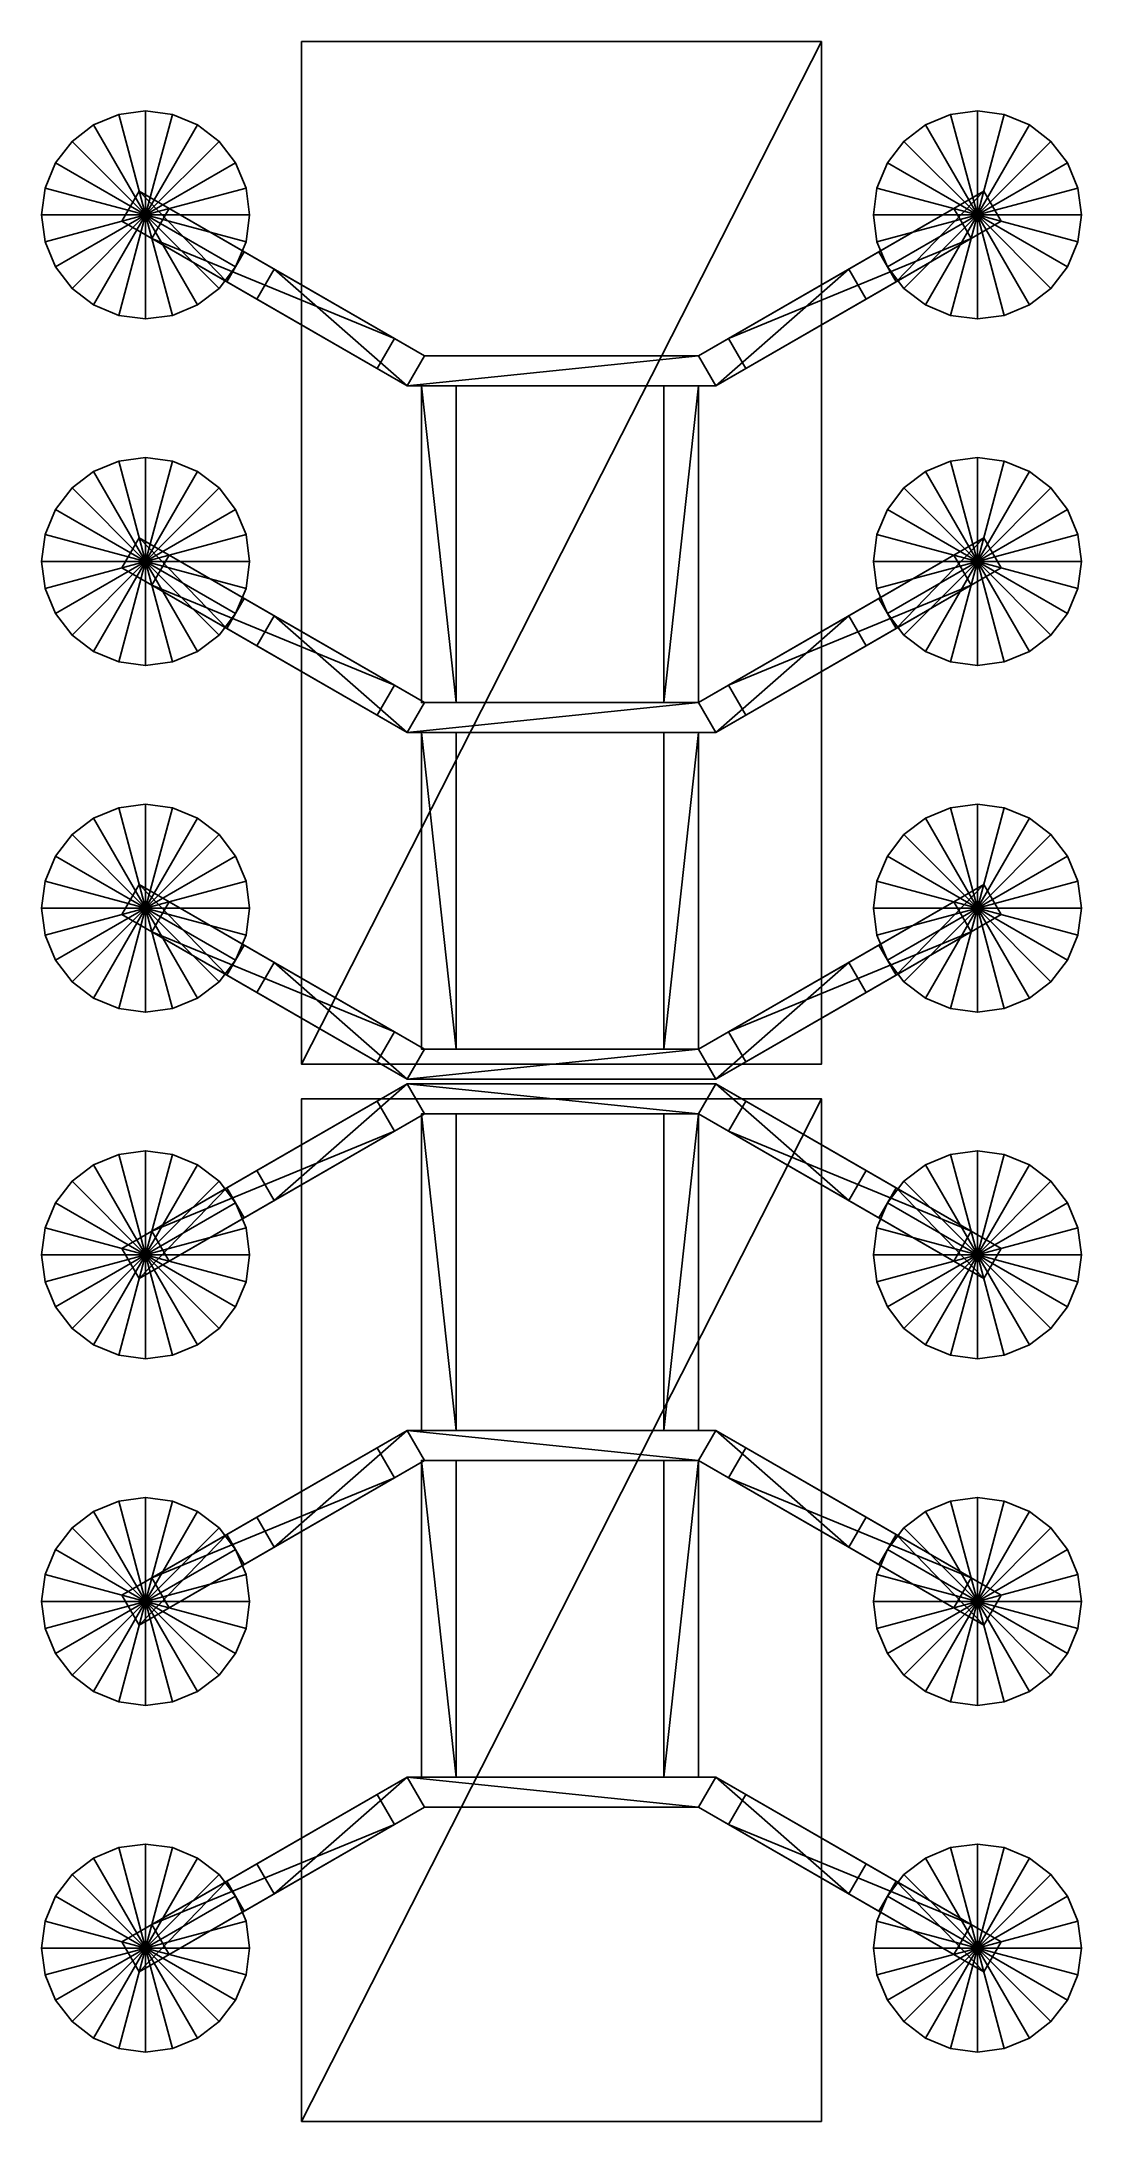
# Model space of a CAD drawing. Extents: x 0 to 1.52, y 0 to 3.05.
import ezdxf

# ---------------------------------------------------------------- set-up
doc = ezdxf.new("R2010")
doc.units = 0
doc.header["$LTSCALE"] = 2
doc.layers.get('0').update_dxf_attribs({"linetype": 'CONTINUOUS'})

msp = doc.modelspace()

# ---------------------------------------------------------------- meshes
at = {"color": 0, "linetype": 'BYBLOCK'}
mesh = msp.add_polyface(dxfattribs=at)
corners = [(0.381, 1.5494, 0.6096), (0.381, 1.5494, 0.6604), (0.381, 3.048, 0.6604), (0.2844, 1.8542, 0.3048), (0.2602, 1.8858, 0.3048), (0.2844, 1.8542, 0.3556), (0.2602, 1.8858, 0.3556), (0.2286, 1.91, 0.3048), (0.2286, 1.91, 0.3556), (0.1524, 1.778, 0.3048), (0.1918, 1.9252, 0.3048), (0.1524, 1.778, 0.3556), (0.1918, 1.9252, 0.3556), (0.1524, 1.9304, 0.3048), (0.1524, 1.9304, 0.3556), (0.113, 1.9252, 0.3048), (0.113, 1.9252, 0.3556), (0.0762, 1.91, 0.3048), (0.0762, 1.91, 0.3556), (0.0446, 1.8858, 0.3048), (0.0446, 1.8858, 0.3556), (0.0204, 1.8542, 0.3048), (0.0204, 1.8542, 0.3556), (0.0446, 2.1782, 0.3048), (0.0762, 2.154, 0.3048), (0.0446, 2.1782, 0.3556), (0.0762, 2.154, 0.3556), (0.113, 2.1388, 0.3048), (0.113, 2.1388, 0.3556), (0.1524, 2.1336, 0.3048), (0.1524, 2.1336, 0.3556), (0.1918, 2.1388, 0.3048), (0.1918, 2.1388, 0.3556), (0.2286, 2.154, 0.3048), (0.2286, 2.154, 0.3556), (0.2602, 2.1782, 0.3048), (0.2602, 2.1782, 0.3556)]
mesh.append_faces([[corners[k] for k in face] for face in [(7, 9, 10), (10, 9, 13), (13, 9, 15), (15, 9, 17)]], dxfattribs={"vtx0": -1, "vtx1": -1, "color": 0})
mesh.append_faces([[corners[k] for k in face] for face in [(11, 8, 12), (11, 12, 14), (11, 14, 16), (11, 16, 18)]], dxfattribs={"vtx0": -1, "vtx2": -1, "color": 0})
mesh.append_faces([[corners[k] for k in face] for face in [(3, 4, 5), (4, 7, 6), (7, 10, 8), (10, 13, 12), (13, 15, 14), (15, 17, 16), (17, 19, 18), (19, 21, 20), (23, 24, 25), (24, 27, 26), (27, 29, 28), (29, 31, 30), (31, 33, 32), (33, 35, 34)]], dxfattribs={"vtx1": -1, "color": 0})
mesh.append_faces([[corners[k] for k in face] for face in [(0, 1, 2), (4, 6, 5), (7, 8, 6), (10, 12, 8), (13, 14, 12), (15, 16, 14), (17, 18, 16), (19, 20, 18), (21, 22, 20), (24, 26, 25), (27, 28, 26), (29, 30, 28), (31, 32, 30), (33, 34, 32), (35, 36, 34)]], dxfattribs={"vtx2": -1, "color": 0})
mesh = msp.add_polyface(dxfattribs=at)
corners = [(0.381, 3.048, 0.6604), (0.381, 3.048, 0.6096), (0.381, 1.5494, 0.6096), (1.143, 3.048, 0.6096), (0.1524, 2.286, 0.3556), (0.3048, 2.286, 0.3556), (0.2996, 2.3254, 0.3556), (0.3048, 2.286, 0.3048), (0.2996, 2.3254, 0.3048), (0.1524, 2.286, 0.3048), (0.2844, 2.3622, 0.3048), (0.2844, 2.3622, 0.3556), (0.2602, 2.3938, 0.3048), (0.2602, 2.3938, 0.3556), (0.2286, 2.418, 0.3048), (0.2286, 2.418, 0.3556), (0.1918, 2.4332, 0.3048), (0.1918, 2.4332, 0.3556), (0.1524, 2.4384, 0.3556), (0.1524, 2.4384, 0.3048), (0.1524, 2.6416, 0.3048), (0.1524, 2.794, 0.3048), (0.1918, 2.6468, 0.3048), (0.1524, 2.794, 0.3556), (0.1524, 2.6416, 0.3556), (0.1918, 2.6468, 0.3556), (0.2286, 2.662, 0.3048), (0.2286, 2.662, 0.3556), (0.2602, 2.6862, 0.3048), (0.2602, 2.6862, 0.3556), (0.2844, 2.7178, 0.3048), (0.2844, 2.7178, 0.3556), (0.381, 1.5494, 0.6604), (1.143, 3.048, 0.6604)]
mesh.append_faces([[corners[k] for k in face] for face in [(8, 9, 10), (10, 9, 12), (12, 9, 14), (14, 9, 16), (20, 21, 22), (22, 21, 26)]], dxfattribs={"vtx0": -1, "vtx1": -1, "color": 0})
mesh.append_faces([[corners[k] for k in face] for face in [(4, 5, 6), (4, 6, 11), (4, 11, 13), (4, 13, 15), (4, 15, 17), (4, 17, 18), (23, 24, 25), (23, 25, 27)]], dxfattribs={"vtx0": -1, "vtx2": -1, "color": 0})
mesh.append_faces([[corners[k] for k in face] for face in [(7, 8, 5), (8, 10, 6), (10, 12, 11), (12, 14, 13), (14, 16, 15), (16, 19, 17), (20, 22, 24), (22, 26, 25), (26, 28, 27), (28, 30, 29), (0, 32, 33)]], dxfattribs={"vtx1": -1, "color": 0})
mesh.append_faces([[corners[k] for k in face] for face in [(0, 1, 2), (2, 1, 3), (8, 6, 5), (10, 11, 6), (12, 13, 11), (14, 15, 13), (16, 17, 15), (19, 18, 17), (22, 25, 24), (26, 27, 25), (28, 29, 27), (30, 31, 29)]], dxfattribs={"vtx2": -1, "color": 0})
mesh = msp.add_polyface(dxfattribs=at)
corners = [(0.381, 3.048, 0.6096), (0.381, 3.048, 0.6604), (1.143, 3.048, 0.6604), (0.3048, 2.794, 0.3048), (0.1524, 2.794, 0.3048), (0.2996, 2.8334, 0.3048), (0.1524, 2.794, 0.3556), (0.3048, 2.794, 0.3556), (0.2996, 2.8334, 0.3556), (0.2844, 2.8702, 0.3048), (0.2844, 2.8702, 0.3556), (0.2602, 2.9018, 0.3048), (0.2602, 2.9018, 0.3556), (0.2286, 2.926, 0.3048), (0.2286, 2.926, 0.3556), (0.1918, 2.9412, 0.3048), (0.1918, 2.9412, 0.3556), (0.1524, 2.9464, 0.3048), (0.1524, 2.9464, 0.3556), (0.2286, 2.662, 0.3048), (0.2602, 2.6862, 0.3048), (0.2286, 2.662, 0.3556), (0.2602, 2.6862, 0.3556), (0.2844, 2.7178, 0.3048), (0.2844, 2.7178, 0.3556), (0.2996, 2.7546, 0.3048), (0.2996, 2.7546, 0.3556)]
mesh.append_faces([[corners[k] for k in face] for face in [(3, 4, 5), (5, 4, 9), (9, 4, 11), (11, 4, 13), (13, 4, 15), (15, 4, 17), (19, 4, 20), (20, 4, 23), (23, 4, 25), (25, 4, 3)]], dxfattribs={"vtx0": -1, "vtx1": -1, "color": 0})
mesh.append_faces([[corners[k] for k in face] for face in [(6, 7, 8), (6, 8, 10), (6, 10, 12), (6, 12, 14), (6, 14, 16), (6, 16, 18), (6, 21, 22), (6, 22, 24), (6, 24, 26), (6, 26, 7)]], dxfattribs={"vtx0": -1, "vtx2": -1, "color": 0})
mesh.append_faces([[corners[k] for k in face] for face in [(3, 5, 7), (5, 9, 8), (9, 11, 10), (11, 13, 12), (13, 15, 14), (15, 17, 16), (23, 25, 24), (25, 3, 26)]], dxfattribs={"vtx1": -1, "color": 0})
mesh.append_faces([[corners[k] for k in face] for face in [(0, 1, 2), (5, 8, 7), (9, 10, 8), (11, 12, 10), (13, 14, 12), (15, 16, 14), (17, 18, 16), (25, 26, 24), (3, 7, 26)]], dxfattribs={"vtx2": -1, "color": 0})
mesh = msp.add_polyface(dxfattribs=at)
corners = [(1.143, 1.5494, 0.6604), (1.143, 1.5494, 0.6096), (1.143, 3.048, 0.6604), (1.143, 3.048, 0.6096), (0.381, 1.5494, 0.6096), (1.2192, 2.286, 0.3048), (1.3716, 2.286, 0.3048), (1.2244, 2.2466, 0.3048), (1.3716, 2.286, 0.3556), (1.2192, 2.286, 0.3556), (1.2244, 2.2466, 0.3556), (1.2396, 2.2098, 0.3048), (1.2396, 2.2098, 0.3556), (1.2638, 2.1782, 0.3048), (1.2638, 2.1782, 0.3556), (1.2954, 2.154, 0.3048), (1.2954, 2.154, 0.3556), (1.3322, 2.1388, 0.3048), (1.3322, 2.1388, 0.3556), (1.3716, 2.1336, 0.3048), (1.3716, 2.1336, 0.3556), (1.3716, 1.9304, 0.3048), (1.3716, 1.778, 0.3048), (1.3322, 1.9252, 0.3048), (1.3322, 1.9252, 0.3556), (1.3716, 1.9304, 0.3556), (1.2954, 1.91, 0.3048), (1.3716, 1.778, 0.3556), (1.2954, 1.91, 0.3556), (1.2638, 1.8858, 0.3048), (1.2638, 1.8858, 0.3556), (1.2396, 1.8542, 0.3048), (1.2396, 1.8542, 0.3556), (0.381, 1.5494, 0.6604)]
mesh.append_faces([[corners[k] for k in face] for face in [(5, 6, 7), (7, 6, 11), (11, 6, 13), (13, 6, 15), (15, 6, 17), (17, 6, 19), (21, 22, 23), (23, 22, 26)]], dxfattribs={"vtx0": -1, "vtx1": -1, "color": 0})
mesh.append_faces([[corners[k] for k in face] for face in [(8, 9, 10), (8, 10, 12), (8, 12, 14), (8, 14, 16), (8, 16, 18), (8, 18, 20), (27, 24, 28)]], dxfattribs={"vtx0": -1, "vtx2": -1, "color": 0})
mesh.append_faces([[corners[k] for k in face] for face in [(0, 1, 2), (5, 7, 9), (7, 11, 10), (11, 13, 12), (13, 15, 14), (15, 17, 16), (17, 19, 18), (23, 26, 24), (26, 29, 28), (29, 31, 30), (0, 2, 33)]], dxfattribs={"vtx1": -1, "color": 0})
mesh.append_faces([[corners[k] for k in face] for face in [(3, 1, 4), (7, 10, 9), (11, 12, 10), (13, 14, 12), (15, 16, 14), (17, 18, 16), (19, 20, 18), (23, 24, 25), (26, 28, 24), (29, 30, 28), (31, 32, 30)]], dxfattribs={"vtx2": -1, "color": 0})
mesh = msp.add_polyface(dxfattribs=at)
corners = [(1.143, 3.048, 0.6604), (1.143, 3.048, 0.6096), (0.381, 3.048, 0.6096), (1.3716, 2.9464, 0.3048), (1.3716, 2.794, 0.3048), (1.3322, 2.9412, 0.3048), (1.3716, 2.794, 0.3556), (1.3716, 2.9464, 0.3556), (1.3322, 2.9412, 0.3556), (1.2954, 2.926, 0.3048), (1.2954, 2.926, 0.3556), (1.2638, 2.9018, 0.3048), (1.2638, 2.9018, 0.3556), (1.2396, 2.8702, 0.3048), (1.2396, 2.8702, 0.3556), (1.2244, 2.8334, 0.3048), (1.2244, 2.8334, 0.3556), (1.2192, 2.794, 0.3048), (1.2192, 2.794, 0.3556), (1.2244, 2.7546, 0.3048), (1.2244, 2.7546, 0.3556), (1.2396, 2.7178, 0.3048), (1.2396, 2.7178, 0.3556), (1.2638, 2.6862, 0.3048), (1.2638, 2.6862, 0.3556), (1.2954, 2.662, 0.3048), (1.2954, 2.662, 0.3556)]
mesh.append_faces([[corners[k] for k in face] for face in [(3, 4, 5), (5, 4, 9), (9, 4, 11), (11, 4, 13), (13, 4, 15), (15, 4, 17), (17, 4, 19), (19, 4, 21), (21, 4, 23), (23, 4, 25)]], dxfattribs={"vtx0": -1, "vtx1": -1, "color": 0})
mesh.append_faces([[corners[k] for k in face] for face in [(6, 7, 8), (6, 8, 10), (6, 10, 12), (6, 12, 14), (6, 14, 16), (6, 16, 18), (6, 18, 20), (6, 20, 22), (6, 22, 24), (6, 24, 26)]], dxfattribs={"vtx0": -1, "vtx2": -1, "color": 0})
mesh.append_faces([[corners[k] for k in face] for face in [(5, 9, 8), (9, 11, 10), (11, 13, 12), (13, 15, 14), (15, 17, 16), (17, 19, 18), (19, 21, 20), (21, 23, 22)]], dxfattribs={"vtx1": -1, "color": 0})
mesh.append_faces([[corners[k] for k in face] for face in [(0, 1, 2), (5, 8, 7), (9, 10, 8), (11, 12, 10), (13, 14, 12), (15, 16, 14), (17, 18, 16), (19, 20, 18), (21, 22, 20)]], dxfattribs={"vtx2": -1, "color": 0})
mesh = msp.add_polyface(dxfattribs=at)
corners = [(1.143, 3.048, 0.6096), (1.143, 3.048, 0.6604), (1.143, 1.5494, 0.6096), (1.2638, 2.6862, 0.3048), (1.2638, 2.6862, 0.3556), (1.2396, 2.7178, 0.3556), (1.2954, 2.662, 0.3048), (1.2954, 2.662, 0.3556), (1.3716, 2.794, 0.3048), (1.3322, 2.6468, 0.3048), (1.3716, 2.794, 0.3556), (1.3322, 2.6468, 0.3556), (1.3716, 2.6416, 0.3048), (1.3716, 2.6416, 0.3556), (1.411, 2.6468, 0.3048), (1.411, 2.6468, 0.3556), (1.4478, 2.662, 0.3048), (1.4478, 2.662, 0.3556), (1.4794, 2.6862, 0.3048), (1.4794, 2.6862, 0.3556), (1.5036, 2.7178, 0.3048), (1.5036, 2.7178, 0.3556), (1.4794, 2.3938, 0.3048), (1.4478, 2.418, 0.3048), (1.4794, 2.3938, 0.3556), (1.4478, 2.418, 0.3556), (1.411, 2.4332, 0.3048), (1.411, 2.4332, 0.3556), (1.3716, 2.4384, 0.3048), (1.3716, 2.4384, 0.3556), (1.3716, 2.286, 0.3556), (1.3322, 2.4332, 0.3556), (1.3322, 2.4332, 0.3048), (1.2954, 2.418, 0.3048), (1.2954, 2.418, 0.3556), (1.2638, 2.3938, 0.3048), (1.2638, 2.3938, 0.3556)]
mesh.append_faces([[corners[k] for k in face] for face in [(6, 8, 9), (9, 8, 12), (12, 8, 14), (14, 8, 16)]], dxfattribs={"vtx0": -1, "vtx1": -1, "color": 0})
mesh.append_faces([[corners[k] for k in face] for face in [(10, 7, 11), (10, 11, 13), (10, 13, 15), (10, 15, 17), (30, 29, 31)]], dxfattribs={"vtx0": -1, "vtx2": -1, "color": 0})
mesh.append_faces([[corners[k] for k in face] for face in [(0, 1, 2), (3, 6, 4), (6, 9, 7), (9, 12, 11), (12, 14, 13), (14, 16, 15), (16, 18, 17), (18, 20, 19), (22, 23, 24), (23, 26, 25), (26, 28, 27), (28, 32, 29), (32, 33, 31), (33, 35, 34)]], dxfattribs={"vtx1": -1, "color": 0})
mesh.append_faces([[corners[k] for k in face] for face in [(3, 4, 5), (6, 7, 4), (9, 11, 7), (12, 13, 11), (14, 15, 13), (16, 17, 15), (18, 19, 17), (20, 21, 19), (23, 25, 24), (26, 27, 25), (28, 29, 27), (32, 31, 29), (33, 34, 31), (35, 36, 34)]], dxfattribs={"vtx2": -1, "color": 0})
mesh = msp.add_polyface(dxfattribs=at)
corners = [(0.1524, 2.9464, 0.3048), (0.1524, 2.794, 0.3048), (0.113, 2.9412, 0.3048), (0.1524, 2.794, 0.3556), (0.1524, 2.9464, 0.3556), (0.113, 2.9412, 0.3556), (0.0762, 2.926, 0.3048), (0.0762, 2.926, 0.3556), (0.0446, 2.9018, 0.3048), (0.0446, 2.9018, 0.3556), (0.0204, 2.8702, 0.3048), (0.0204, 2.8702, 0.3556), (0.0052, 2.8334, 0.3048), (0.0052, 2.8334, 0.3556), (0, 2.794, 0.3048), (0, 2.794, 0.3556), (0.0052, 2.7546, 0.3048), (0.0052, 2.7546, 0.3556), (0.0204, 2.7178, 0.3048), (0.0204, 2.7178, 0.3556), (0.0446, 2.6862, 0.3048), (0.0446, 2.6862, 0.3556), (0.0762, 2.662, 0.3048), (0.0762, 2.662, 0.3556)]
mesh.append_faces([[corners[k] for k in face] for face in [(0, 1, 2), (2, 1, 6), (6, 1, 8), (8, 1, 10), (10, 1, 12), (12, 1, 14), (14, 1, 16), (16, 1, 18), (18, 1, 20), (20, 1, 22)]], dxfattribs={"vtx0": -1, "vtx1": -1, "color": 0})
mesh.append_faces([[corners[k] for k in face] for face in [(3, 4, 5), (3, 5, 7), (3, 7, 9), (3, 9, 11), (3, 11, 13), (3, 13, 15), (3, 15, 17), (3, 17, 19), (3, 19, 21), (3, 21, 23)]], dxfattribs={"vtx0": -1, "vtx2": -1, "color": 0})
mesh.append_faces([[corners[k] for k in face] for face in [(0, 2, 4), (2, 6, 5), (6, 8, 7), (8, 10, 9), (10, 12, 11), (12, 14, 13), (14, 16, 15), (16, 18, 17), (18, 20, 19)]], dxfattribs={"vtx1": -1, "color": 0})
mesh.append_faces([[corners[k] for k in face] for face in [(2, 5, 4), (6, 7, 5), (8, 9, 7), (10, 11, 9), (12, 13, 11), (14, 15, 13), (16, 17, 15), (18, 19, 17)]], dxfattribs={"vtx2": -1, "color": 0})
mesh = msp.add_polyface(dxfattribs=at)
corners = [(1.524, 2.794, 0.3048), (1.3716, 2.794, 0.3048), (1.5188, 2.8334, 0.3048), (1.3716, 2.794, 0.3556), (1.524, 2.794, 0.3556), (1.5188, 2.8334, 0.3556), (1.5036, 2.8702, 0.3048), (1.5036, 2.8702, 0.3556), (1.4794, 2.9018, 0.3048), (1.4794, 2.9018, 0.3556), (1.4478, 2.926, 0.3048), (1.4478, 2.926, 0.3556), (1.411, 2.9412, 0.3048), (1.411, 2.9412, 0.3556), (1.3716, 2.9464, 0.3048), (1.3716, 2.9464, 0.3556), (1.3322, 2.9412, 0.3048), (1.4478, 2.662, 0.3048), (1.4794, 2.6862, 0.3048), (1.4478, 2.662, 0.3556), (1.4794, 2.6862, 0.3556), (1.5036, 2.7178, 0.3048), (1.5036, 2.7178, 0.3556), (1.5188, 2.7546, 0.3048), (1.5188, 2.7546, 0.3556)]
mesh.append_faces([[corners[k] for k in face] for face in [(0, 1, 2), (2, 1, 6), (6, 1, 8), (8, 1, 10), (10, 1, 12), (12, 1, 14), (17, 1, 18), (18, 1, 21), (21, 1, 23), (23, 1, 0)]], dxfattribs={"vtx0": -1, "vtx1": -1, "color": 0})
mesh.append_faces([[corners[k] for k in face] for face in [(3, 4, 5), (3, 5, 7), (3, 7, 9), (3, 9, 11), (3, 11, 13), (3, 13, 15), (3, 19, 20), (3, 20, 22), (3, 22, 24), (3, 24, 4)]], dxfattribs={"vtx0": -1, "vtx2": -1, "color": 0})
mesh.append_faces([[corners[k] for k in face] for face in [(0, 2, 4), (2, 6, 5), (6, 8, 7), (8, 10, 9), (10, 12, 11), (12, 14, 13), (14, 16, 15), (21, 23, 22), (23, 0, 24)]], dxfattribs={"vtx1": -1, "color": 0})
mesh.append_faces([[corners[k] for k in face] for face in [(2, 5, 4), (6, 7, 5), (8, 9, 7), (10, 11, 9), (12, 13, 11), (14, 15, 13), (23, 24, 22), (0, 4, 24)]], dxfattribs={"vtx2": -1, "color": 0})
at = {"color": 254, "linetype": 'BYBLOCK'}
mesh = msp.add_polyface(dxfattribs=at)
corners = [(0.1431, 2.8287, 0.3048), (0.1871, 2.8033, 0.3048), (0.1871, 2.8033, 0.2032), (0.1431, 2.8287, 0.1524), (0.5171, 2.6128, 0.1524), (0.5171, 2.6128, 0.2032), (0.5171, 2.6128, 0.6096), (0.561, 2.5874, 0.1524), (0.561, 2.5874, 0.6096), (0.2971, 2.7398), (0.2971, 2.7398, 0.1524), (0.3411, 2.7144), (0.3411, 2.7144, 0.1524), (0.2717, 2.6958, 0.1524), (0.2717, 2.6958), (0.3157, 2.6704), (0.3157, 2.6704, 0.1524), (0.1177, 2.7847, 0.1524), (0.4917, 2.5688, 0.1524), (0.4917, 2.5688, 0.2032), (0.1617, 2.7593, 0.2032), (0.1617, 2.7593, 0.3048), (0.1177, 2.7847, 0.3048), (0.4917, 2.5688, 0.6096), (0.5356, 2.5434, 0.1524), (0.963, 2.5874, 0.4318), (0.561, 2.5874, 0.4318), (0.5356, 2.5434, 0.4318), (0.561, 2.5874, 0.381), (0.963, 2.5874, 0.381), (0.5356, 2.5434, 0.381)]
mesh.append_faces([[corners[k] for k in face] for face in [(4, 3, 5), (2, 5, 3), (4, 6, 7), (8, 7, 6), (9, 10, 11), (12, 11, 10), (21, 22, 20), (17, 20, 22), (2, 20, 5), (19, 5, 20), (7, 24, 12), (16, 12, 24), (10, 13, 3), (17, 3, 13), (28, 29, 30)]], dxfattribs={"vtx1": -1, "color": 254})
mesh.append_faces([[corners[k] for k in face] for face in [(0, 1, 2), (2, 3, 0), (13, 14, 15), (15, 16, 13), (17, 18, 19), (19, 20, 17), (1, 21, 20), (20, 2, 1), (5, 19, 23), (23, 6, 5), (12, 16, 15), (15, 11, 12), (9, 14, 13), (13, 10, 9), (3, 17, 22), (22, 0, 3), (25, 26, 27), (28, 26, 25)]], dxfattribs={"vtx2": -1, "color": 254})
mesh = msp.add_polyface(dxfattribs=at)
corners = [(1.4063, 2.7847, 0.1524), (1.3809, 2.8287, 0.1524), (1.4063, 2.7847, 0.3048), (1.3809, 2.8287, 0.3048), (1.2523, 2.6958, 0.1524), (1.2269, 2.7398, 0.1524), (1.2523, 2.6958), (1.2269, 2.7398), (1.2083, 2.6704, 0.1524), (1.1829, 2.7144, 0.1524), (1.2083, 2.6704), (1.1829, 2.7144), (0.9884, 2.5434, 0.1524), (0.963, 2.5874, 0.1524), (0.963, 2.5874, 0.6096), (1.0323, 2.5688, 0.2032), (1.0069, 2.6128, 0.2032), (1.0323, 2.5688, 0.6096), (1.0069, 2.6128, 0.6096), (1.3623, 2.7593, 0.2032), (1.3369, 2.8033, 0.2032), (1.3623, 2.7593, 0.3048), (1.3369, 2.8033, 0.3048), (1.0323, 2.5688, 0.1524), (1.0069, 2.6128, 0.1524), (0.963, 2.5874, 0.4318), (0.963, 2.5874, 0.381), (0.561, 2.5874, 0.381)]
mesh.append_faces([[corners[k] for k in face] for face in [(0, 1, 2), (3, 2, 1), (6, 7, 4), (5, 4, 7), (8, 9, 10), (11, 10, 9), (13, 12, 14), (15, 16, 17), (18, 17, 16), (21, 22, 19), (20, 19, 22), (23, 0, 15), (19, 15, 0), (23, 17, 12), (6, 4, 10), (8, 10, 4), (22, 3, 20), (1, 20, 3)]], dxfattribs={"vtx1": -1, "color": 254})
mesh.append_faces([[corners[k] for k in face] for face in [(4, 5, 1), (1, 0, 4), (12, 13, 9), (9, 8, 12), (19, 20, 16), (16, 15, 19), (2, 21, 19), (19, 0, 2), (5, 7, 11), (11, 9, 5), (18, 24, 13), (13, 14, 18), (1, 24, 16), (16, 20, 1), (25, 26, 27)]], dxfattribs={"vtx2": -1, "color": 254})
at = {"color": 0, "linetype": 'BYBLOCK'}
mesh = msp.add_polyface(dxfattribs=at)
corners = [(0.1918, 2.4332, 0.3048), (0.1524, 2.286, 0.3048), (0.1524, 2.4384, 0.3048), (0.113, 2.4332, 0.3048), (0.1524, 2.286, 0.3556), (0.1524, 2.4384, 0.3556), (0.113, 2.4332, 0.3556), (0.0762, 2.418, 0.3048), (0.0762, 2.418, 0.3556), (0.0446, 2.3938, 0.3048), (0.0446, 2.3938, 0.3556), (0.0204, 2.3622, 0.3048), (0.0204, 2.3622, 0.3556), (0.0052, 2.3254, 0.3048), (0.0052, 2.3254, 0.3556), (0, 2.286, 0.3048), (0, 2.286, 0.3556), (0.0446, 2.6862, 0.3048), (0.0446, 2.6862, 0.3556), (0.0204, 2.7178, 0.3556), (0.0762, 2.662, 0.3048), (0.0762, 2.662, 0.3556), (0.1524, 2.794, 0.3048), (0.113, 2.6468, 0.3048), (0.1524, 2.794, 0.3556), (0.113, 2.6468, 0.3556), (0.1524, 2.6416, 0.3048), (0.1524, 2.6416, 0.3556)]
mesh.append_faces([[corners[k] for k in face] for face in [(0, 1, 2), (2, 1, 3), (3, 1, 7), (7, 1, 9), (9, 1, 11), (11, 1, 13), (13, 1, 15), (20, 22, 23), (23, 22, 26)]], dxfattribs={"vtx0": -1, "vtx1": -1, "color": 0})
mesh.append_faces([[corners[k] for k in face] for face in [(4, 5, 6), (4, 6, 8), (4, 8, 10), (4, 10, 12), (4, 12, 14), (4, 14, 16), (24, 21, 25), (24, 25, 27)]], dxfattribs={"vtx0": -1, "vtx2": -1, "color": 0})
mesh.append_faces([[corners[k] for k in face] for face in [(2, 3, 5), (3, 7, 6), (7, 9, 8), (9, 11, 10), (11, 13, 12), (13, 15, 14), (17, 20, 18), (20, 23, 21), (23, 26, 25)]], dxfattribs={"vtx1": -1, "color": 0})
mesh.append_faces([[corners[k] for k in face] for face in [(3, 6, 5), (7, 8, 6), (9, 10, 8), (11, 12, 10), (13, 14, 12), (15, 16, 14), (17, 18, 19), (20, 21, 18), (23, 25, 21), (26, 27, 25)]], dxfattribs={"vtx2": -1, "color": 0})
at = {"color": 254, "linetype": 'BYBLOCK'}
mesh = msp.add_polyface(dxfattribs=at)
corners = [(0.5566, 2.0794, 0.381), (0.5566, 2.0794, 0.4318), (0.5566, 2.5434, 0.381), (0.5566, 2.5434, 0.4318), (0.6074, 2.0794, 0.4318), (0.6074, 2.0794, 0.381), (0.6074, 2.5434, 0.381), (0.6074, 2.5434, 0.4318), (0.1431, 2.3207, 0.1524), (0.1177, 2.2767, 0.1524), (0.1177, 2.2767, 0.3048), (0.1431, 2.3207, 0.3048), (0.2971, 2.2318, 0.1524), (0.2717, 2.1878, 0.1524), (0.2971, 2.2318), (0.2717, 2.1878), (0.3157, 2.1624), (0.3411, 2.2064), (0.3411, 2.2064, 0.1524), (0.1871, 2.2953, 0.2032), (0.1617, 2.2513, 0.2032), (0.5171, 2.1048, 0.2032), (0.1871, 2.2953, 0.3048), (0.1617, 2.2513, 0.3048), (0.4917, 2.0608, 0.2032), (0.4917, 2.5688, 0.6096), (0.4917, 2.5688, 0.1524), (0.5356, 2.5434, 0.1524), (0.5356, 2.5434, 0.6096), (0.561, 2.5874, 0.6096), (0.561, 2.5874, 0.1524), (0.5356, 2.5434, 0.4318), (0.5356, 2.5434, 0.381), (0.9884, 2.5434, 0.381)]
mesh.append_faces([[corners[k] for k in face] for face in [(0, 1, 2), (3, 2, 1), (1, 4, 3), (7, 3, 4), (12, 13, 8), (9, 8, 13), (19, 20, 21), (23, 10, 20), (9, 20, 10), (14, 12, 17), (18, 17, 12), (19, 21, 8)]], dxfattribs={"vtx1": -1, "color": 254})
mesh.append_faces([[corners[k] for k in face] for face in [(4, 5, 6), (6, 7, 4), (5, 0, 2), (2, 6, 5), (8, 9, 10), (10, 11, 8), (14, 15, 13), (13, 12, 14), (16, 17, 18), (22, 23, 20), (20, 19, 22), (24, 20, 9), (13, 15, 16), (11, 22, 19), (19, 8, 11), (25, 26, 27), (27, 28, 25), (29, 28, 27), (27, 30, 29), (31, 32, 33)]], dxfattribs={"vtx2": -1, "color": 254})
mesh = msp.add_polyface(dxfattribs=at)
corners = [(0.963, 2.0794, 0.4318), (0.963, 2.0794, 0.381), (0.963, 2.5434, 0.381), (0.963, 2.5434, 0.4318), (0.9122, 2.0794, 0.381), (0.9122, 2.0794, 0.4318), (0.9122, 2.5434, 0.381), (0.9122, 2.5434, 0.4318), (1.3369, 2.2953, 0.3048), (1.3809, 2.3207, 0.3048), (1.3369, 2.2953, 0.2032), (1.3809, 2.3207, 0.1524), (1.0069, 2.1048, 0.2032), (1.2269, 2.2318, 0.1524), (1.2269, 2.2318), (1.1829, 2.2064), (1.1829, 2.2064, 0.1524), (1.2523, 2.1878), (1.2523, 2.1878, 0.1524), (1.2083, 2.1624), (1.3623, 2.2513, 0.2032), (1.0323, 2.0608, 0.2032), (1.4063, 2.2767, 0.1524), (1.4063, 2.2767, 0.3048), (1.3623, 2.2513, 0.3048), (0.9884, 2.5434, 0.6096), (0.963, 2.5874, 0.6096), (0.9884, 2.5434, 0.1524), (1.0323, 2.5688, 0.6096), (0.5356, 2.5434, 0.4318), (0.9884, 2.5434, 0.4318), (0.963, 2.5874, 0.4318), (0.9884, 2.5434, 0.381), (0.5356, 2.5434, 0.381), (0.963, 2.5874, 0.381)]
mesh.append_faces([[corners[k] for k in face] for face in [(4, 5, 6), (7, 6, 5), (7, 5, 3), (0, 3, 5), (8, 9, 10), (11, 10, 9), (17, 18, 19), (20, 21, 22), (24, 8, 20), (10, 20, 8), (15, 19, 16), (17, 14, 18), (13, 18, 14), (22, 11, 23), (9, 23, 11), (25, 26, 27), (25, 27, 28), (32, 33, 34)]], dxfattribs={"vtx1": -1, "color": 254})
mesh.append_faces([[corners[k] for k in face] for face in [(0, 1, 2), (2, 3, 0), (4, 6, 2), (2, 1, 4), (12, 10, 11), (13, 14, 15), (15, 16, 13), (23, 24, 20), (20, 22, 23), (20, 10, 12), (18, 13, 11), (11, 22, 18), (29, 30, 31), (32, 30, 29)]], dxfattribs={"vtx2": -1, "color": 254})
at = {"color": 0, "linetype": 'BYBLOCK'}
mesh = msp.add_polyface(dxfattribs=at)
corners = [(1.524, 2.286, 0.3048), (1.3716, 2.286, 0.3048), (1.5188, 2.3254, 0.3048), (1.3716, 2.286, 0.3556), (1.524, 2.286, 0.3556), (1.5188, 2.3254, 0.3556), (1.5036, 2.3622, 0.3048), (1.5036, 2.3622, 0.3556), (1.4794, 2.3938, 0.3048), (1.4794, 2.3938, 0.3556), (1.4478, 2.418, 0.3048), (1.4478, 2.418, 0.3556), (1.411, 2.4332, 0.3048), (1.411, 2.4332, 0.3556), (1.3716, 2.4384, 0.3048), (1.3716, 2.4384, 0.3556), (1.3322, 2.4332, 0.3048), (1.2954, 2.418, 0.3048), (1.3322, 2.4332, 0.3556), (1.2954, 2.418, 0.3556), (1.2638, 2.3938, 0.3048), (1.2638, 2.3938, 0.3556), (1.2396, 2.3622, 0.3048), (1.2396, 2.3622, 0.3556), (1.2244, 2.3254, 0.3048), (1.2244, 2.3254, 0.3556), (1.2192, 2.286, 0.3048), (1.2192, 2.286, 0.3556), (1.5188, 2.2466, 0.3556)]
mesh.append_faces([[corners[k] for k in face] for face in [(0, 1, 2), (2, 1, 6), (6, 1, 8), (8, 1, 10), (10, 1, 12), (12, 1, 14), (14, 1, 16), (16, 1, 17), (17, 1, 20), (20, 1, 22), (22, 1, 24), (24, 1, 26)]], dxfattribs={"vtx0": -1, "vtx1": -1, "color": 0})
mesh.append_faces([[corners[k] for k in face] for face in [(3, 4, 5), (3, 5, 7), (3, 7, 9), (3, 9, 11), (3, 11, 13), (3, 13, 15), (3, 18, 19), (3, 19, 21), (3, 21, 23), (3, 23, 25), (3, 25, 27)]], dxfattribs={"vtx0": -1, "vtx2": -1, "color": 0})
mesh.append_faces([[corners[k] for k in face] for face in [(0, 2, 4), (2, 6, 5), (6, 8, 7), (20, 22, 21), (22, 24, 23), (24, 26, 25)]], dxfattribs={"vtx1": -1, "color": 0})
mesh.append_faces([[corners[k] for k in face] for face in [(2, 5, 4), (6, 7, 5), (8, 9, 7), (22, 23, 21), (24, 25, 23), (26, 27, 25), (0, 4, 28)]], dxfattribs={"vtx2": -1, "color": 0})
mesh = msp.add_polyface(dxfattribs=at)
corners = [(0.3048, 2.286, 0.3048), (0.1524, 2.286, 0.3048), (0.2996, 2.3254, 0.3048), (0, 2.286, 0.3048), (0.0052, 2.2466, 0.3048), (0.1524, 2.286, 0.3556), (0, 2.286, 0.3556), (0.0052, 2.2466, 0.3556), (0.0204, 2.2098, 0.3048), (0.0204, 2.2098, 0.3556), (0.0446, 2.1782, 0.3048), (0.0446, 2.1782, 0.3556), (0.0762, 2.154, 0.3048), (0.0762, 2.154, 0.3556), (0.113, 2.1388, 0.3048), (0.113, 2.1388, 0.3556), (0.1524, 2.1336, 0.3048), (0.1524, 2.1336, 0.3556), (0.1918, 2.1388, 0.3048), (0.1918, 2.1388, 0.3556), (0.2286, 2.154, 0.3048), (0.2286, 2.154, 0.3556), (0.2602, 2.1782, 0.3048), (0.2602, 2.1782, 0.3556), (0.2844, 2.2098, 0.3048), (0.2844, 2.2098, 0.3556), (0.2996, 2.2466, 0.3048), (0.2996, 2.2466, 0.3556), (0.3048, 2.286, 0.3556)]
mesh.append_faces([[corners[k] for k in face] for face in [(0, 1, 2), (3, 1, 4), (4, 1, 8), (8, 1, 10), (10, 1, 12), (12, 1, 14), (14, 1, 16), (16, 1, 18), (18, 1, 20), (20, 1, 22), (22, 1, 24), (24, 1, 26), (26, 1, 0)]], dxfattribs={"vtx0": -1, "vtx1": -1, "color": 0})
mesh.append_faces([[corners[k] for k in face] for face in [(5, 6, 7), (5, 7, 9), (5, 9, 11), (5, 11, 13), (5, 13, 15), (5, 15, 17), (5, 17, 19), (5, 19, 21), (5, 21, 23), (5, 23, 25), (5, 25, 27), (5, 27, 28)]], dxfattribs={"vtx0": -1, "vtx2": -1, "color": 0})
mesh.append_faces([[corners[k] for k in face] for face in [(3, 4, 6), (4, 8, 7), (8, 10, 9), (22, 24, 23), (24, 26, 25), (26, 0, 27)]], dxfattribs={"vtx1": -1, "color": 0})
mesh.append_faces([[corners[k] for k in face] for face in [(4, 7, 6), (8, 9, 7), (10, 11, 9), (24, 25, 23), (26, 27, 25), (0, 28, 27)]], dxfattribs={"vtx2": -1, "color": 0})
at = {"color": 254, "linetype": 'BYBLOCK'}
mesh = msp.add_polyface(dxfattribs=at)
corners = [(0.5566, 2.0354, 0.381), (0.6074, 2.0354, 0.381), (0.6074, 1.5714, 0.381), (0.6074, 2.0354, 0.4318), (0.5566, 2.0354, 0.4318), (0.6074, 1.5714, 0.4318), (0.5566, 1.5714, 0.4318), (0.5356, 2.0354, 0.381), (0.5356, 2.0354, 0.4318), (0.9884, 2.0354, 0.381), (0.561, 2.0794, 0.4318), (0.561, 2.0794, 0.381), (0.963, 2.0794, 0.4318), (0.963, 2.0794, 0.381), (0.3411, 2.2064, 0.1524), (0.3157, 2.1624, 0.1524), (0.3157, 2.1624), (0.561, 2.0794, 0.1524), (0.5356, 2.0354, 0.1524), (0.561, 2.0794, 0.6096), (0.5356, 2.0354, 0.6096), (0.5171, 2.1048, 0.2032), (0.4917, 2.0608, 0.2032), (0.4917, 2.0608, 0.6096), (0.5171, 2.1048, 0.6096), (0.1617, 2.2513, 0.2032), (0.1177, 2.2767, 0.1524), (0.4917, 2.0608, 0.1524), (0.2717, 2.1878, 0.1524), (0.5171, 2.1048, 0.1524), (0.1431, 2.3207, 0.1524), (0.1431, 1.8127, 0.1524), (0.1177, 1.7687, 0.1524), (0.1177, 1.7687, 0.3048), (0.1431, 1.8127, 0.3048), (0.2971, 1.7238, 0.1524), (0.2717, 1.6798, 0.1524), (0.1871, 1.7873, 0.3048), (0.1617, 1.7433, 0.3048), (0.1617, 1.7433, 0.2032), (0.1871, 1.7873, 0.2032)]
mesh.append_faces([[corners[k] for k in face] for face in [(3, 4, 5), (4, 0, 6), (7, 8, 9), (10, 11, 12), (10, 12, 8), (17, 18, 14), (15, 14, 18), (22, 21, 25), (29, 24, 17), (19, 17, 24), (29, 30, 21), (35, 36, 31), (32, 31, 36), (38, 33, 39), (32, 39, 33)]], dxfattribs={"vtx1": -1, "color": 254})
mesh.append_faces([[corners[k] for k in face] for face in [(0, 1, 2), (1, 3, 5), (13, 11, 7), (14, 15, 16), (19, 20, 18), (18, 17, 19), (21, 22, 23), (23, 24, 21), (26, 27, 22), (23, 27, 18), (18, 20, 23), (16, 15, 28), (31, 32, 33), (33, 34, 31), (37, 38, 39), (39, 40, 37), (34, 37, 40), (40, 31, 34)]], dxfattribs={"vtx2": -1, "color": 254})
mesh = msp.add_polyface(dxfattribs=at)
corners = [(0.9122, 1.5714, 0.381), (0.9122, 2.0354, 0.381), (0.963, 2.0354, 0.381), (0.9122, 2.0354, 0.4318), (0.9122, 1.5714, 0.4318), (0.963, 2.0354, 0.4318), (0.963, 1.5714, 0.4318), (0.9884, 2.0354, 0.4318), (0.9884, 2.0354, 0.381), (0.5356, 2.0354, 0.4318), (0.963, 2.0794, 0.381), (0.963, 2.0794, 0.4318), (0.561, 2.0794, 0.381), (0.5356, 2.0354, 0.381), (1.3809, 2.3207, 0.1524), (1.0069, 2.1048, 0.1524), (1.0069, 2.1048, 0.2032), (1.0069, 2.1048, 0.6096), (0.963, 2.0794, 0.1524), (0.963, 2.0794, 0.6096), (1.2083, 2.1624, 0.1524), (1.2083, 2.1624), (1.2523, 2.1878, 0.1524), (1.0323, 2.0608, 0.1524), (1.0323, 2.0608, 0.6096), (0.9884, 2.0354, 0.1524), (0.9884, 2.0354, 0.6096), (1.4063, 2.2767, 0.1524), (1.0323, 2.0608, 0.2032), (1.3623, 2.2513, 0.2032), (1.1829, 2.2064, 0.1524), (1.3369, 1.7873, 0.3048), (1.3809, 1.8127, 0.3048), (1.3369, 1.7873, 0.2032), (1.3809, 1.8127, 0.1524), (1.4063, 1.7687, 0.3048), (1.3623, 1.7433, 0.3048), (1.3623, 1.7433, 0.2032), (1.4063, 1.7687, 0.1524), (1.2523, 1.6798, 0.1524), (1.2269, 1.7238, 0.1524)]
mesh.append_faces([[corners[k] for k in face] for face in [(3, 4, 5), (3, 1, 4), (7, 8, 9), (10, 11, 12), (7, 9, 11), (20, 21, 22), (23, 24, 25), (26, 25, 24), (23, 27, 28), (28, 16, 24), (17, 24, 16), (26, 19, 25), (18, 25, 19), (20, 30, 21), (31, 32, 33), (34, 33, 32), (36, 31, 37), (33, 37, 31), (38, 34, 35), (32, 35, 34)]], dxfattribs={"vtx1": -1, "color": 254})
mesh.append_faces([[corners[k] for k in face] for face in [(0, 1, 2), (2, 5, 6), (13, 8, 10), (14, 15, 16), (17, 15, 18), (18, 19, 17), (16, 28, 29), (25, 18, 30), (30, 20, 25), (35, 36, 37), (37, 38, 35), (39, 40, 34), (34, 38, 39)]], dxfattribs={"vtx2": -1, "color": 254})
at = {"color": 0, "linetype": 'BYBLOCK'}
mesh = msp.add_polyface(dxfattribs=at)
corners = [(1.3716, 2.1336, 0.3048), (1.3716, 2.286, 0.3048), (1.411, 2.1388, 0.3048), (1.3716, 2.286, 0.3556), (1.3716, 2.1336, 0.3556), (1.411, 2.1388, 0.3556), (1.4478, 2.154, 0.3048), (1.4478, 2.154, 0.3556), (1.4794, 2.1782, 0.3048), (1.4794, 2.1782, 0.3556), (1.5036, 2.2098, 0.3048), (1.5036, 2.2098, 0.3556), (1.5188, 2.2466, 0.3048), (1.5188, 2.2466, 0.3556), (1.524, 2.286, 0.3048), (1.524, 2.286, 0.3556), (1.5036, 1.8542, 0.3048), (1.4794, 1.8858, 0.3048), (1.5036, 1.8542, 0.3556), (1.4794, 1.8858, 0.3556), (1.4478, 1.91, 0.3048), (1.4478, 1.91, 0.3556), (1.3716, 1.778, 0.3048), (1.411, 1.9252, 0.3048), (1.3716, 1.778, 0.3556), (1.411, 1.9252, 0.3556), (1.3716, 1.9304, 0.3048), (1.3716, 1.9304, 0.3556), (1.3322, 1.9252, 0.3556), (1.3322, 1.9252, 0.3048)]
mesh.append_faces([[corners[k] for k in face] for face in [(0, 1, 2), (2, 1, 6), (6, 1, 8), (8, 1, 10), (10, 1, 12), (12, 1, 14), (20, 22, 23), (23, 22, 26)]], dxfattribs={"vtx0": -1, "vtx1": -1, "color": 0})
mesh.append_faces([[corners[k] for k in face] for face in [(3, 4, 5), (3, 5, 7), (3, 7, 9), (3, 9, 11), (3, 11, 13), (3, 13, 15), (24, 21, 25), (24, 25, 27), (24, 27, 28)]], dxfattribs={"vtx0": -1, "vtx2": -1, "color": 0})
mesh.append_faces([[corners[k] for k in face] for face in [(0, 2, 4), (2, 6, 5), (6, 8, 7), (8, 10, 9), (10, 12, 11), (12, 14, 13), (16, 17, 18), (17, 20, 19), (20, 23, 21), (23, 26, 25), (26, 29, 27)]], dxfattribs={"vtx1": -1, "color": 0})
mesh.append_faces([[corners[k] for k in face] for face in [(2, 5, 4), (6, 7, 5), (8, 9, 7), (10, 11, 9), (12, 13, 11), (17, 19, 18), (20, 21, 19), (23, 25, 21), (26, 27, 25)]], dxfattribs={"vtx2": -1, "color": 0})
at = {"color": 254, "linetype": 'BYBLOCK'}
mesh = msp.add_polyface(dxfattribs=at)
corners = [(0.6074, 1.5714, 0.381), (0.5566, 1.5714, 0.381), (0.5566, 2.0354, 0.381), (0.5566, 1.5714, 0.4318), (0.6074, 1.5714, 0.4318), (0.5566, 2.0354, 0.4318), (0.6074, 2.0354, 0.381), (0.5356, 1.5274, 0.381), (0.5356, 1.5274, 0.4318), (0.9884, 1.5274, 0.381), (0.561, 1.5714, 0.4318), (0.561, 1.5714, 0.381), (0.963, 1.5714, 0.4318), (0.963, 1.5714, 0.381), (0.2971, 1.7238), (0.2717, 1.6798), (0.2717, 1.6798, 0.1524), (0.2971, 1.7238, 0.1524), (0.3411, 1.6984, 0.1524), (0.3157, 1.6544, 0.1524), (0.3157, 1.6544), (0.3411, 1.6984), (0.561, 1.5714, 0.1524), (0.5356, 1.5274, 0.1524), (0.561, 1.5714, 0.6096), (0.5356, 1.5274, 0.6096), (0.5171, 1.5968, 0.2032), (0.4917, 1.5528, 0.2032), (0.4917, 1.5528, 0.6096), (0.5171, 1.5968, 0.6096), (0.1871, 1.7873, 0.2032), (0.1617, 1.7433, 0.2032), (0.1177, 1.7687, 0.1524), (0.4917, 1.5528, 0.1524), (0.5171, 1.5968, 0.1524), (0.1431, 1.8127, 0.1524)]
mesh.append_faces([[corners[k] for k in face] for face in [(3, 4, 5), (1, 3, 2), (7, 8, 9), (10, 11, 12), (10, 12, 8), (22, 23, 18), (19, 18, 23), (30, 31, 26), (27, 26, 31), (14, 17, 21), (18, 21, 17), (34, 29, 22), (24, 22, 29), (34, 35, 26), (30, 26, 35)]], dxfattribs={"vtx1": -1, "color": 254})
mesh.append_faces([[corners[k] for k in face] for face in [(0, 1, 2), (4, 0, 6), (13, 11, 7), (14, 15, 16), (16, 17, 14), (18, 19, 20), (20, 21, 18), (24, 25, 23), (23, 22, 24), (26, 27, 28), (28, 29, 26), (32, 33, 27), (27, 31, 32), (28, 33, 23), (23, 25, 28), (16, 15, 20), (20, 19, 16)]], dxfattribs={"vtx2": -1, "color": 254})
mesh = msp.add_polyface(dxfattribs=at)
corners = [(0.963, 2.0354, 0.381), (0.963, 1.5714, 0.381), (0.9122, 1.5714, 0.381), (0.963, 1.5714, 0.4318), (0.963, 2.0354, 0.4318), (0.9122, 1.5714, 0.4318), (0.9122, 2.0354, 0.381), (0.9884, 1.5274, 0.4318), (0.9884, 1.5274, 0.381), (0.5356, 1.5274, 0.4318), (0.561, 1.5714, 0.381), (0.5356, 1.5274, 0.381), (1.3809, 1.8127, 0.1524), (1.0069, 1.5968, 0.1524), (1.0069, 1.5968, 0.2032), (1.3369, 1.7873, 0.2032), (1.0069, 1.5968, 0.6096), (0.963, 1.5714, 0.1524), (0.963, 1.5714, 0.6096), (1.2269, 1.7238, 0.1524), (1.2269, 1.7238), (1.1829, 1.6984), (1.1829, 1.6984, 0.1524), (1.2523, 1.6798), (1.2523, 1.6798, 0.1524), (1.2083, 1.6544), (1.2083, 1.6544, 0.1524), (1.0323, 1.5528, 0.1524), (1.0323, 1.5528, 0.6096), (0.9884, 1.5274, 0.1524), (0.9884, 1.5274, 0.6096), (1.4063, 1.7687, 0.1524), (1.0323, 1.5528, 0.2032), (1.3623, 1.7433, 0.2032)]
mesh.append_faces([[corners[k] for k in face] for face in [(3, 4, 5), (2, 5, 6), (7, 8, 9), (1, 3, 10), (7, 9, 3), (23, 24, 25), (26, 25, 24), (27, 28, 29), (30, 29, 28), (27, 31, 32), (33, 32, 31), (32, 14, 28), (16, 28, 14), (30, 18, 29), (17, 29, 18), (26, 22, 25), (21, 25, 22), (23, 20, 24), (19, 24, 20)]], dxfattribs={"vtx1": -1, "color": 254})
mesh.append_faces([[corners[k] for k in face] for face in [(0, 1, 2), (3, 1, 0), (11, 8, 1), (12, 13, 14), (14, 15, 12), (16, 13, 17), (17, 18, 16), (19, 20, 21), (21, 22, 19), (33, 15, 14), (14, 32, 33), (29, 17, 22), (22, 26, 29)]], dxfattribs={"vtx2": -1, "color": 254})
at = {"color": 0, "linetype": 'BYBLOCK'}
mesh = msp.add_polyface(dxfattribs=at)
corners = [(0.0762, 1.91, 0.3048), (0.1524, 1.778, 0.3048), (0.0446, 1.8858, 0.3048), (0.1524, 1.778, 0.3556), (0.0762, 1.91, 0.3556), (0.0446, 1.8858, 0.3556), (0.0204, 1.8542, 0.3048), (0.0204, 1.8542, 0.3556), (0.0052, 1.8174, 0.3048), (0.0052, 1.8174, 0.3556), (0, 1.778, 0.3048), (0, 1.778, 0.3556), (0.0052, 1.7386, 0.3048), (0.0052, 1.7386, 0.3556), (0.0204, 1.7018, 0.3048), (0.0204, 1.7018, 0.3556), (0.0446, 1.6702, 0.3048), (0.0446, 1.6702, 0.3556), (0.0762, 1.646, 0.3048), (0.0762, 1.646, 0.3556), (0.113, 1.6308, 0.3048), (0.113, 1.6308, 0.3556), (0.1524, 1.6256, 0.3048), (0.1524, 1.6256, 0.3556)]
mesh.append_faces([[corners[k] for k in face] for face in [(0, 1, 2), (2, 1, 6), (6, 1, 8), (8, 1, 10), (10, 1, 12), (12, 1, 14), (14, 1, 16), (16, 1, 18), (18, 1, 20), (20, 1, 22)]], dxfattribs={"vtx0": -1, "vtx1": -1, "color": 0})
mesh.append_faces([[corners[k] for k in face] for face in [(3, 4, 5), (3, 5, 7), (3, 7, 9), (3, 9, 11), (3, 11, 13), (3, 13, 15), (3, 15, 17), (3, 17, 19), (3, 19, 21), (3, 21, 23)]], dxfattribs={"vtx0": -1, "vtx2": -1, "color": 0})
mesh.append_faces([[corners[k] for k in face] for face in [(6, 8, 7), (8, 10, 9), (10, 12, 11), (12, 14, 13), (14, 16, 15), (16, 18, 17), (18, 20, 19), (20, 22, 21)]], dxfattribs={"vtx1": -1, "color": 0})
mesh.append_faces([[corners[k] for k in face] for face in [(8, 9, 7), (10, 11, 9), (12, 13, 11), (14, 15, 13), (16, 17, 15), (18, 19, 17), (20, 21, 19), (22, 23, 21)]], dxfattribs={"vtx2": -1, "color": 0})
mesh = msp.add_polyface(dxfattribs=at)
corners = [(0.381, 1.5494, 0.6604), (0.381, 1.5494, 0.6096), (1.143, 1.5494, 0.6604), (0.3048, 1.778, 0.3048), (0.1524, 1.778, 0.3048), (0.2996, 1.8174, 0.3048), (0.1524, 1.778, 0.3556), (0.3048, 1.778, 0.3556), (0.2996, 1.8174, 0.3556), (0.2844, 1.8542, 0.3048), (0.2844, 1.8542, 0.3556), (0.2602, 1.8858, 0.3048), (0.2602, 1.8858, 0.3556), (0.2286, 1.91, 0.3048), (0.2286, 1.91, 0.3556), (0.1524, 1.6256, 0.3048), (0.1918, 1.6308, 0.3048), (0.1524, 1.6256, 0.3556), (0.1918, 1.6308, 0.3556), (0.2286, 1.646, 0.3048), (0.2286, 1.646, 0.3556), (0.2602, 1.6702, 0.3048), (0.2602, 1.6702, 0.3556), (0.2844, 1.7018, 0.3048), (0.2844, 1.7018, 0.3556), (0.2996, 1.7386, 0.3048), (0.2996, 1.7386, 0.3556)]
mesh.append_faces([[corners[k] for k in face] for face in [(3, 4, 5), (5, 4, 9), (9, 4, 11), (11, 4, 13), (15, 4, 16), (16, 4, 19), (19, 4, 21), (21, 4, 23), (23, 4, 25), (25, 4, 3)]], dxfattribs={"vtx0": -1, "vtx1": -1, "color": 0})
mesh.append_faces([[corners[k] for k in face] for face in [(6, 7, 8), (6, 8, 10), (6, 10, 12), (6, 12, 14), (6, 17, 18), (6, 18, 20), (6, 20, 22), (6, 22, 24), (6, 24, 26), (6, 26, 7)]], dxfattribs={"vtx0": -1, "vtx2": -1, "color": 0})
mesh.append_faces([[corners[k] for k in face] for face in [(0, 1, 2), (3, 5, 7), (5, 9, 8), (15, 16, 17), (16, 19, 18), (19, 21, 20), (21, 23, 22), (23, 25, 24), (25, 3, 26)]], dxfattribs={"vtx1": -1, "color": 0})
mesh.append_faces([[corners[k] for k in face] for face in [(5, 8, 7), (9, 10, 8), (16, 18, 17), (19, 20, 18), (21, 22, 20), (23, 24, 22), (25, 26, 24), (3, 7, 26)]], dxfattribs={"vtx2": -1, "color": 0})
mesh = msp.add_polyface(dxfattribs=at)
corners = [(1.143, 1.5494, 0.6096), (1.143, 1.5494, 0.6604), (0.381, 1.5494, 0.6096), (1.2954, 1.91, 0.3048), (1.3716, 1.778, 0.3048), (1.2638, 1.8858, 0.3048), (1.3716, 1.778, 0.3556), (1.2954, 1.91, 0.3556), (1.2638, 1.8858, 0.3556), (1.2396, 1.8542, 0.3048), (1.2396, 1.8542, 0.3556), (1.2244, 1.8174, 0.3048), (1.2244, 1.8174, 0.3556), (1.2192, 1.778, 0.3048), (1.2192, 1.778, 0.3556), (1.2244, 1.7386, 0.3048), (1.2244, 1.7386, 0.3556), (1.2396, 1.7018, 0.3048), (1.2396, 1.7018, 0.3556), (1.2638, 1.6702, 0.3048), (1.2638, 1.6702, 0.3556), (1.2954, 1.646, 0.3048), (1.2954, 1.646, 0.3556), (1.3322, 1.6308, 0.3048), (1.3322, 1.6308, 0.3556), (1.3716, 1.6256, 0.3048), (1.3716, 1.6256, 0.3556)]
mesh.append_faces([[corners[k] for k in face] for face in [(3, 4, 5), (5, 4, 9), (9, 4, 11), (11, 4, 13), (13, 4, 15), (15, 4, 17), (17, 4, 19), (19, 4, 21), (21, 4, 23), (23, 4, 25)]], dxfattribs={"vtx0": -1, "vtx1": -1, "color": 0})
mesh.append_faces([[corners[k] for k in face] for face in [(6, 7, 8), (6, 8, 10), (6, 10, 12), (6, 12, 14), (6, 14, 16), (6, 16, 18), (6, 18, 20), (6, 20, 22), (6, 22, 24), (6, 24, 26)]], dxfattribs={"vtx0": -1, "vtx2": -1, "color": 0})
mesh.append_faces([[corners[k] for k in face] for face in [(0, 1, 2), (9, 11, 10), (11, 13, 12), (13, 15, 14), (15, 17, 16), (17, 19, 18), (19, 21, 20), (21, 23, 22), (23, 25, 24)]], dxfattribs={"vtx1": -1, "color": 0})
mesh.append_faces([[corners[k] for k in face] for face in [(11, 12, 10), (13, 14, 12), (15, 16, 14), (17, 18, 16), (19, 20, 18), (21, 22, 20), (23, 24, 22)]], dxfattribs={"vtx2": -1, "color": 0})
mesh = msp.add_polyface(dxfattribs=at)
corners = [(1.524, 1.778, 0.3048), (1.3716, 1.778, 0.3048), (1.5188, 1.8174, 0.3048), (1.3716, 1.778, 0.3556), (1.524, 1.778, 0.3556), (1.5188, 1.8174, 0.3556), (1.5036, 1.8542, 0.3048), (1.5036, 1.8542, 0.3556), (1.4794, 1.8858, 0.3048), (1.4794, 1.8858, 0.3556), (1.4478, 1.91, 0.3048), (1.4478, 1.91, 0.3556), (1.3716, 1.6256, 0.3048), (1.3716, 1.6256, 0.3556), (1.3322, 1.6308, 0.3556), (1.411, 1.6308, 0.3048), (1.411, 1.6308, 0.3556), (1.4478, 1.646, 0.3048), (1.4478, 1.646, 0.3556), (1.4794, 1.6702, 0.3048), (1.4794, 1.6702, 0.3556), (1.5036, 1.7018, 0.3048), (1.5036, 1.7018, 0.3556), (1.5188, 1.7386, 0.3048), (1.5188, 1.7386, 0.3556)]
mesh.append_faces([[corners[k] for k in face] for face in [(0, 1, 2), (2, 1, 6), (6, 1, 8), (8, 1, 10), (12, 1, 15), (15, 1, 17), (17, 1, 19), (19, 1, 21), (21, 1, 23), (23, 1, 0)]], dxfattribs={"vtx0": -1, "vtx1": -1, "color": 0})
mesh.append_faces([[corners[k] for k in face] for face in [(3, 4, 5), (3, 5, 7), (3, 7, 9), (3, 9, 11), (3, 13, 16), (3, 16, 18), (3, 18, 20), (3, 20, 22), (3, 22, 24), (3, 24, 4)]], dxfattribs={"vtx0": -1, "vtx2": -1, "color": 0})
mesh.append_faces([[corners[k] for k in face] for face in [(0, 2, 4), (2, 6, 5), (12, 15, 13), (15, 17, 16), (17, 19, 18), (19, 21, 20), (21, 23, 22), (23, 0, 24)]], dxfattribs={"vtx1": -1, "color": 0})
mesh.append_faces([[corners[k] for k in face] for face in [(2, 5, 4), (6, 7, 5), (12, 13, 14), (15, 16, 13), (17, 18, 16), (19, 20, 18), (21, 22, 20), (23, 24, 22), (0, 4, 24)]], dxfattribs={"vtx2": -1, "color": 0})
mesh = msp.add_polyface(dxfattribs=at)
corners = [(0.381, 1.4986, 0.6096), (0.381, 0, 0.6096), (0.381, 0, 0.6604), (0.2844, 0.3302, 0.3048), (0.2602, 0.3618, 0.3048), (0.2844, 0.3302, 0.3556), (0.2602, 0.3618, 0.3556), (0.2286, 0.386, 0.3048), (0.2286, 0.386, 0.3556), (0.1524, 0.254, 0.3048), (0.1918, 0.4012, 0.3048), (0.1524, 0.254, 0.3556), (0.1918, 0.4012, 0.3556), (0.1524, 0.4064, 0.3048), (0.1524, 0.4064, 0.3556), (0.113, 0.4012, 0.3048), (0.113, 0.4012, 0.3556), (0.0762, 0.386, 0.3048), (0.0762, 0.386, 0.3556), (0.0446, 0.3618, 0.3048), (0.0446, 0.3618, 0.3556), (0.0204, 0.3302, 0.3048), (0.0204, 0.3302, 0.3556), (0.0446, 0.6542, 0.3048), (0.0762, 0.63, 0.3048), (0.0446, 0.6542, 0.3556), (0.0762, 0.63, 0.3556), (0.113, 0.6148, 0.3048), (0.113, 0.6148, 0.3556), (0.1524, 0.6096, 0.3048), (0.1524, 0.6096, 0.3556), (0.1918, 0.6148, 0.3048), (0.1918, 0.6148, 0.3556), (0.2286, 0.63, 0.3048), (0.2286, 0.63, 0.3556), (0.2602, 0.6542, 0.3048), (0.2602, 0.6542, 0.3556)]
mesh.append_faces([[corners[k] for k in face] for face in [(7, 9, 10), (10, 9, 13), (13, 9, 15), (15, 9, 17)]], dxfattribs={"vtx0": -1, "vtx1": -1, "color": 0})
mesh.append_faces([[corners[k] for k in face] for face in [(11, 8, 12), (11, 12, 14), (11, 14, 16), (11, 16, 18)]], dxfattribs={"vtx0": -1, "vtx2": -1, "color": 0})
mesh.append_faces([[corners[k] for k in face] for face in [(3, 4, 5), (4, 7, 6), (7, 10, 8), (10, 13, 12), (13, 15, 14), (15, 17, 16), (17, 19, 18), (19, 21, 20), (23, 24, 25), (24, 27, 26), (27, 29, 28), (29, 31, 30), (31, 33, 32), (33, 35, 34)]], dxfattribs={"vtx1": -1, "color": 0})
mesh.append_faces([[corners[k] for k in face] for face in [(0, 1, 2), (4, 6, 5), (7, 8, 6), (10, 12, 8), (13, 14, 12), (15, 16, 14), (17, 18, 16), (19, 20, 18), (21, 22, 20), (24, 26, 25), (27, 28, 26), (29, 30, 28), (31, 32, 30), (33, 34, 32), (35, 36, 34)]], dxfattribs={"vtx2": -1, "color": 0})
at = {"color": 254, "linetype": 'BYBLOCK'}
mesh = msp.add_polyface(dxfattribs=at)
corners = [(0.5566, 1.4766, 0.4318), (0.5566, 1.4766, 0.381), (0.5566, 1.0126, 0.4318), (0.6074, 1.4766, 0.381), (0.6074, 1.4766, 0.4318), (0.6074, 1.0126, 0.4318), (0.6074, 1.0126, 0.381), (0.1431, 1.2353, 0.1524), (0.5171, 1.4512, 0.1524), (0.5171, 1.4512, 0.2032), (0.1871, 1.2607, 0.2032), (0.5171, 1.4512, 0.6096), (0.561, 1.4766, 0.1524), (0.561, 1.4766, 0.6096), (0.2971, 1.3242, 0.1524), (0.2971, 1.3242), (0.3411, 1.3496), (0.3411, 1.3496, 0.1524), (0.2717, 1.3682), (0.2717, 1.3682, 0.1524), (0.3157, 1.3936), (0.3157, 1.3936, 0.1524), (0.4917, 1.4952, 0.1524), (0.4917, 1.4952, 0.6096), (0.5356, 1.5206, 0.1524), (0.5356, 1.5206, 0.6096), (0.1177, 1.2793, 0.1524), (0.4917, 1.4952, 0.2032), (0.1617, 1.3047, 0.2032), (0.561, 1.4766, 0.4318), (0.963, 1.4766, 0.4318), (0.5356, 1.5206, 0.4318), (0.963, 1.4766, 0.381), (0.561, 1.4766, 0.381), (0.5356, 1.5206, 0.381), (0.9884, 1.5206, 0.381)]
mesh.append_faces([[corners[k] for k in face] for face in [(0, 1, 2), (4, 0, 5), (18, 19, 20), (21, 20, 19), (22, 23, 24), (25, 24, 23), (22, 26, 27), (28, 27, 26), (27, 9, 23), (11, 23, 9), (25, 13, 24), (12, 24, 13), (21, 17, 20), (16, 20, 17), (18, 15, 19), (14, 19, 15), (29, 30, 31), (29, 33, 30), (34, 31, 35)]], dxfattribs={"vtx1": -1, "color": 254})
mesh.append_faces([[corners[k] for k in face] for face in [(3, 4, 5), (1, 3, 6), (7, 8, 9), (9, 10, 7), (11, 8, 12), (12, 13, 11), (14, 15, 16), (16, 17, 14), (28, 10, 9), (9, 27, 28), (24, 12, 17), (17, 21, 24), (19, 14, 7), (32, 33, 34)]], dxfattribs={"vtx2": -1, "color": 254})
at = {"color": 0, "linetype": 'BYBLOCK'}
mesh = msp.add_polyface(dxfattribs=at)
corners = [(0.381, 0, 0.6604), (0.381, 1.4986, 0.6604), (0.381, 1.4986, 0.6096), (0.381, 0, 0.6096), (1.143, 1.4986, 0.6096), (0.1524, 0.762, 0.3556), (0.3048, 0.762, 0.3556), (0.2996, 0.8014, 0.3556), (0.3048, 0.762, 0.3048), (0.2996, 0.8014, 0.3048), (0.1524, 0.762, 0.3048), (0.2844, 0.8382, 0.3048), (0.2844, 0.8382, 0.3556), (0.2602, 0.8698, 0.3048), (0.2602, 0.8698, 0.3556), (0.2286, 0.894, 0.3048), (0.2286, 0.894, 0.3556), (0.1918, 0.9092, 0.3048), (0.1918, 0.9092, 0.3556), (0.1524, 0.9144, 0.3048), (0.1524, 0.9144, 0.3556), (0.1524, 1.1176, 0.3048), (0.1524, 1.27, 0.3048), (0.1918, 1.1228, 0.3048), (0.1524, 1.27, 0.3556), (0.1524, 1.1176, 0.3556), (0.1918, 1.1228, 0.3556), (0.2286, 1.138, 0.3048), (0.2286, 1.138, 0.3556), (0.2602, 1.1622, 0.3048), (0.2602, 1.1622, 0.3556), (0.2844, 1.1938, 0.3048), (1.143, 1.4986, 0.6604)]
mesh.append_faces([[corners[k] for k in face] for face in [(9, 10, 11), (11, 10, 13), (13, 10, 15), (15, 10, 17), (17, 10, 19), (21, 22, 23), (23, 22, 27)]], dxfattribs={"vtx0": -1, "vtx1": -1, "color": 0})
mesh.append_faces([[corners[k] for k in face] for face in [(5, 6, 7), (5, 7, 12), (5, 12, 14), (5, 14, 16), (5, 16, 18), (5, 18, 20), (24, 25, 26), (24, 26, 28)]], dxfattribs={"vtx0": -1, "vtx2": -1, "color": 0})
mesh.append_faces([[corners[k] for k in face] for face in [(8, 9, 6), (9, 11, 7), (11, 13, 12), (13, 15, 14), (15, 17, 16), (17, 19, 18), (21, 23, 25), (23, 27, 26), (27, 29, 28), (29, 31, 30), (1, 0, 32)]], dxfattribs={"vtx1": -1, "color": 0})
mesh.append_faces([[corners[k] for k in face] for face in [(0, 1, 2), (3, 2, 4), (9, 7, 6), (11, 12, 7), (13, 14, 12), (15, 16, 14), (17, 18, 16), (19, 20, 18), (23, 26, 25), (27, 28, 26), (29, 30, 28)]], dxfattribs={"vtx2": -1, "color": 0})
mesh = msp.add_polyface(dxfattribs=at)
corners = [(0.381, 1.4986, 0.6096), (0.381, 1.4986, 0.6604), (1.143, 1.4986, 0.6604), (0.3048, 1.27, 0.3048), (0.1524, 1.27, 0.3048), (0.2996, 1.3094, 0.3048), (0.1524, 1.27, 0.3556), (0.3048, 1.27, 0.3556), (0.2996, 1.3094, 0.3556), (0.2844, 1.3462, 0.3048), (0.2844, 1.3462, 0.3556), (0.2602, 1.3778, 0.3048), (0.2602, 1.3778, 0.3556), (0.2286, 1.402, 0.3048), (0.2286, 1.402, 0.3556), (0.1918, 1.4172, 0.3048), (0.1918, 1.4172, 0.3556), (0.1524, 1.4224, 0.3556), (0.1524, 1.4224, 0.3048), (0.2286, 1.138, 0.3048), (0.2602, 1.1622, 0.3048), (0.2286, 1.138, 0.3556), (0.2602, 1.1622, 0.3556), (0.2844, 1.1938, 0.3048), (0.2844, 1.1938, 0.3556), (0.2996, 1.2306, 0.3048), (0.2996, 1.2306, 0.3556)]
mesh.append_faces([[corners[k] for k in face] for face in [(3, 4, 5), (5, 4, 9), (9, 4, 11), (11, 4, 13), (13, 4, 15), (19, 4, 20), (20, 4, 23), (23, 4, 25), (25, 4, 3)]], dxfattribs={"vtx0": -1, "vtx1": -1, "color": 0})
mesh.append_faces([[corners[k] for k in face] for face in [(6, 7, 8), (6, 8, 10), (6, 10, 12), (6, 12, 14), (6, 14, 16), (6, 16, 17), (6, 21, 22), (6, 22, 24), (6, 24, 26), (6, 26, 7)]], dxfattribs={"vtx0": -1, "vtx2": -1, "color": 0})
mesh.append_faces([[corners[k] for k in face] for face in [(3, 5, 7), (5, 9, 8), (9, 11, 10), (11, 13, 12), (13, 15, 14), (15, 18, 16), (23, 25, 24), (25, 3, 26)]], dxfattribs={"vtx1": -1, "color": 0})
mesh.append_faces([[corners[k] for k in face] for face in [(0, 1, 2), (5, 8, 7), (9, 10, 8), (11, 12, 10), (13, 14, 12), (15, 16, 14), (18, 17, 16), (23, 24, 22), (25, 26, 24), (3, 7, 26)]], dxfattribs={"vtx2": -1, "color": 0})
mesh = msp.add_polyface(dxfattribs=at)
corners = [(1.143, 0, 0.6096), (1.143, 1.4986, 0.6096), (1.143, 0, 0.6604), (0.381, 0, 0.6096), (1.2192, 0.762, 0.3048), (1.3716, 0.762, 0.3048), (1.2244, 0.7226, 0.3048), (1.3716, 0.762, 0.3556), (1.2192, 0.762, 0.3556), (1.2244, 0.7226, 0.3556), (1.2396, 0.6858, 0.3048), (1.2396, 0.6858, 0.3556), (1.2638, 0.6542, 0.3048), (1.2638, 0.6542, 0.3556), (1.2954, 0.63, 0.3048), (1.2954, 0.63, 0.3556), (1.3322, 0.6148, 0.3048), (1.3322, 0.6148, 0.3556), (1.3716, 0.6096, 0.3048), (1.3716, 0.6096, 0.3556), (1.3716, 0.4064, 0.3048), (1.3716, 0.254, 0.3048), (1.3322, 0.4012, 0.3048), (1.3322, 0.4012, 0.3556), (1.3716, 0.4064, 0.3556), (1.2954, 0.386, 0.3048), (1.3716, 0.254, 0.3556), (1.2954, 0.386, 0.3556), (1.2638, 0.3618, 0.3048), (1.2638, 0.3618, 0.3556), (1.2396, 0.3302, 0.3048), (1.2396, 0.3302, 0.3556), (1.143, 1.4986, 0.6604), (0.381, 0, 0.6604)]
mesh.append_faces([[corners[k] for k in face] for face in [(4, 5, 6), (6, 5, 10), (10, 5, 12), (12, 5, 14), (14, 5, 16), (16, 5, 18), (20, 21, 22), (22, 21, 25)]], dxfattribs={"vtx0": -1, "vtx1": -1, "color": 0})
mesh.append_faces([[corners[k] for k in face] for face in [(7, 8, 9), (7, 9, 11), (7, 11, 13), (7, 13, 15), (7, 15, 17), (7, 17, 19), (26, 23, 27)]], dxfattribs={"vtx0": -1, "vtx2": -1, "color": 0})
mesh.append_faces([[corners[k] for k in face] for face in [(0, 1, 2), (4, 6, 8), (6, 10, 9), (10, 12, 11), (12, 14, 13), (14, 16, 15), (16, 18, 17), (22, 25, 23), (25, 28, 27), (28, 30, 29), (2, 32, 33)]], dxfattribs={"vtx1": -1, "color": 0})
mesh.append_faces([[corners[k] for k in face] for face in [(1, 0, 3), (6, 9, 8), (10, 11, 9), (12, 13, 11), (14, 15, 13), (16, 17, 15), (18, 19, 17), (22, 23, 24), (25, 27, 23), (28, 29, 27), (30, 31, 29)]], dxfattribs={"vtx2": -1, "color": 0})
mesh = msp.add_polyface(dxfattribs=at)
corners = [(1.143, 1.4986, 0.6604), (1.143, 1.4986, 0.6096), (0.381, 1.4986, 0.6096), (1.3716, 1.4224, 0.3048), (1.3716, 1.27, 0.3048), (1.3322, 1.4172, 0.3048), (1.3716, 1.27, 0.3556), (1.3716, 1.4224, 0.3556), (1.3322, 1.4172, 0.3556), (1.2954, 1.402, 0.3048), (1.2954, 1.402, 0.3556), (1.2638, 1.3778, 0.3048), (1.2638, 1.3778, 0.3556), (1.2396, 1.3462, 0.3048), (1.2396, 1.3462, 0.3556), (1.2244, 1.3094, 0.3048), (1.2244, 1.3094, 0.3556), (1.2192, 1.27, 0.3048), (1.2192, 1.27, 0.3556), (1.2244, 1.2306, 0.3048), (1.2244, 1.2306, 0.3556), (1.2396, 1.1938, 0.3048), (1.2396, 1.1938, 0.3556), (1.2638, 1.1622, 0.3048), (1.2638, 1.1622, 0.3556), (1.2954, 1.138, 0.3048), (1.2954, 1.138, 0.3556)]
mesh.append_faces([[corners[k] for k in face] for face in [(3, 4, 5), (5, 4, 9), (9, 4, 11), (11, 4, 13), (13, 4, 15), (15, 4, 17), (17, 4, 19), (19, 4, 21), (21, 4, 23), (23, 4, 25)]], dxfattribs={"vtx0": -1, "vtx1": -1, "color": 0})
mesh.append_faces([[corners[k] for k in face] for face in [(6, 7, 8), (6, 8, 10), (6, 10, 12), (6, 12, 14), (6, 14, 16), (6, 16, 18), (6, 18, 20), (6, 20, 22), (6, 22, 24), (6, 24, 26)]], dxfattribs={"vtx0": -1, "vtx2": -1, "color": 0})
mesh.append_faces([[corners[k] for k in face] for face in [(3, 5, 7), (5, 9, 8), (9, 11, 10), (11, 13, 12), (13, 15, 14), (15, 17, 16), (17, 19, 18), (19, 21, 20)]], dxfattribs={"vtx1": -1, "color": 0})
mesh.append_faces([[corners[k] for k in face] for face in [(0, 1, 2), (5, 8, 7), (9, 10, 8), (11, 12, 10), (13, 14, 12), (15, 16, 14), (17, 18, 16), (19, 20, 18), (21, 22, 20)]], dxfattribs={"vtx2": -1, "color": 0})
at = {"color": 254, "linetype": 'BYBLOCK'}
mesh = msp.add_polyface(dxfattribs=at)
corners = [(0.963, 1.4766, 0.4318), (0.963, 1.4766, 0.381), (0.963, 1.0126, 0.4318), (0.9122, 1.4766, 0.381), (0.9122, 1.4766, 0.4318), (0.9122, 1.0126, 0.4318), (0.9122, 1.0126, 0.381), (1.2269, 1.3242, 0.1524), (1.2523, 1.3682, 0.1524), (1.3809, 1.2353, 0.1524), (1.2269, 1.3242), (1.2523, 1.3682), (1.1829, 1.3496, 0.1524), (1.2083, 1.3936, 0.1524), (1.2083, 1.3936), (1.1829, 1.3496), (0.963, 1.4766, 0.1524), (0.9884, 1.5206, 0.1524), (0.963, 1.4766, 0.6096), (0.9884, 1.5206, 0.6096), (1.0069, 1.4512, 0.2032), (1.0323, 1.4952, 0.2032), (1.0323, 1.4952, 0.6096), (1.0069, 1.4512, 0.6096), (1.3369, 1.2607, 0.2032), (1.3623, 1.3047, 0.2032), (1.4063, 1.2793, 0.1524), (1.0323, 1.4952, 0.1524), (1.0069, 1.4512, 0.1524), (0.9884, 1.5206, 0.4318), (0.5356, 1.5206, 0.4318), (0.5356, 1.5206, 0.381), (0.9884, 1.5206, 0.381), (0.561, 1.4766, 0.381)]
mesh.append_faces([[corners[k] for k in face] for face in [(0, 1, 2), (3, 6, 1), (7, 8, 9), (16, 17, 12), (13, 12, 17), (24, 25, 20), (21, 20, 25), (10, 7, 15), (12, 15, 7), (28, 23, 16), (18, 16, 23), (28, 9, 20), (24, 20, 9), (29, 30, 0), (1, 0, 33), (29, 32, 30)]], dxfattribs={"vtx1": -1, "color": 254})
mesh.append_faces([[corners[k] for k in face] for face in [(3, 4, 5), (5, 4, 0), (10, 11, 8), (8, 7, 10), (12, 13, 14), (14, 15, 12), (18, 19, 17), (17, 16, 18), (20, 21, 22), (22, 23, 20), (26, 27, 21), (21, 25, 26), (22, 27, 17), (17, 19, 22), (8, 11, 14), (14, 13, 8), (31, 32, 1)]], dxfattribs={"vtx2": -1, "color": 254})
at = {"color": 0, "linetype": 'BYBLOCK'}
mesh = msp.add_polyface(dxfattribs=at)
corners = [(1.143, 1.4986, 0.6604), (1.143, 0, 0.6604), (1.143, 1.4986, 0.6096), (1.2396, 1.1938, 0.3048), (1.2638, 1.1622, 0.3048), (1.2396, 1.1938, 0.3556), (1.2638, 1.1622, 0.3556), (1.2954, 1.138, 0.3048), (1.2954, 1.138, 0.3556), (1.3716, 1.27, 0.3048), (1.3322, 1.1228, 0.3048), (1.3716, 1.27, 0.3556), (1.3322, 1.1228, 0.3556), (1.3716, 1.1176, 0.3048), (1.3716, 1.1176, 0.3556), (1.411, 1.1228, 0.3048), (1.411, 1.1228, 0.3556), (1.4478, 1.138, 0.3048), (1.4478, 1.138, 0.3556), (1.4794, 1.1622, 0.3048), (1.4794, 1.1622, 0.3556), (1.5036, 1.1938, 0.3048), (1.4794, 0.8698, 0.3048), (1.4478, 0.894, 0.3048), (1.4794, 0.8698, 0.3556), (1.4478, 0.894, 0.3556), (1.411, 0.9092, 0.3048), (1.411, 0.9092, 0.3556), (1.3716, 0.9144, 0.3048), (1.3716, 0.9144, 0.3556), (1.3716, 0.762, 0.3556), (1.3322, 0.9092, 0.3556), (1.3322, 0.9092, 0.3048), (1.2954, 0.894, 0.3048), (1.2954, 0.894, 0.3556), (1.2638, 0.8698, 0.3048), (1.2638, 0.8698, 0.3556)]
mesh.append_faces([[corners[k] for k in face] for face in [(7, 9, 10), (10, 9, 13), (13, 9, 15), (15, 9, 17)]], dxfattribs={"vtx0": -1, "vtx1": -1, "color": 0})
mesh.append_faces([[corners[k] for k in face] for face in [(11, 8, 12), (11, 12, 14), (11, 14, 16), (11, 16, 18), (30, 29, 31)]], dxfattribs={"vtx0": -1, "vtx2": -1, "color": 0})
mesh.append_faces([[corners[k] for k in face] for face in [(0, 1, 2), (3, 4, 5), (4, 7, 6), (7, 10, 8), (10, 13, 12), (13, 15, 14), (15, 17, 16), (17, 19, 18), (19, 21, 20), (22, 23, 24), (23, 26, 25), (26, 28, 27), (28, 32, 29), (32, 33, 31), (33, 35, 34)]], dxfattribs={"vtx1": -1, "color": 0})
mesh.append_faces([[corners[k] for k in face] for face in [(4, 6, 5), (7, 8, 6), (10, 12, 8), (13, 14, 12), (15, 16, 14), (17, 18, 16), (19, 20, 18), (23, 25, 24), (26, 27, 25), (28, 29, 27), (32, 31, 29), (33, 34, 31), (35, 36, 34)]], dxfattribs={"vtx2": -1, "color": 0})
at = {"color": 254, "linetype": 'BYBLOCK'}
mesh = msp.add_polyface(dxfattribs=at)
corners = [(0.5566, 1.0126, 0.381), (0.5566, 1.0126, 0.4318), (0.5566, 1.4766, 0.381), (0.6074, 1.0126, 0.4318), (0.6074, 1.0126, 0.381), (0.6074, 1.4766, 0.381), (0.5566, 1.4766, 0.4318), (0.1871, 1.2607, 0.3048), (0.1431, 1.2353, 0.3048), (0.1871, 1.2607, 0.2032), (0.1431, 1.2353, 0.1524), (0.1177, 1.2793, 0.3048), (0.1617, 1.3047, 0.3048), (0.1617, 1.3047, 0.2032), (0.1177, 1.2793, 0.1524), (0.2717, 1.3682, 0.1524), (0.1431, 0.7273, 0.1524), (0.5171, 0.9432, 0.1524), (0.5171, 0.9432, 0.2032), (0.5171, 0.9432, 0.6096), (0.561, 0.9686, 0.1524), (0.561, 0.9686, 0.6096), (0.3157, 0.8856, 0.1524), (0.3157, 0.8856), (0.2717, 0.8602, 0.1524), (0.4917, 0.9872, 0.1524), (0.4917, 0.9872, 0.6096), (0.5356, 1.0126, 0.1524), (0.5356, 1.0126, 0.6096), (0.1177, 0.7713, 0.1524), (0.4917, 0.9872, 0.2032), (0.1617, 0.7967, 0.2032), (0.3411, 0.8416, 0.1524), (0.561, 0.9686, 0.4318), (0.963, 0.9686, 0.4318), (0.5356, 1.0126, 0.4318), (0.963, 0.9686, 0.381), (0.561, 0.9686, 0.381), (0.5356, 1.0126, 0.381), (0.9884, 1.0126, 0.381)]
mesh.append_faces([[corners[k] for k in face] for face in [(0, 1, 2), (1, 3, 6), (7, 8, 9), (10, 9, 8), (12, 7, 13), (9, 13, 7), (14, 10, 11), (8, 11, 10), (22, 23, 24), (25, 26, 27), (28, 27, 26), (25, 29, 30), (30, 18, 26), (19, 26, 18), (28, 21, 27), (20, 27, 21), (22, 32, 23), (33, 34, 35), (33, 37, 34), (38, 35, 39)]], dxfattribs={"vtx1": -1, "color": 254})
mesh.append_faces([[corners[k] for k in face] for face in [(3, 4, 5), (4, 0, 2), (11, 12, 13), (13, 14, 11), (10, 14, 15), (16, 17, 18), (19, 17, 20), (20, 21, 19), (18, 30, 31), (27, 20, 32), (32, 22, 27), (36, 37, 38)]], dxfattribs={"vtx2": -1, "color": 254})
mesh = msp.add_polyface(dxfattribs=at)
corners = [(0.963, 1.0126, 0.381), (0.963, 1.0126, 0.4318), (0.963, 1.4766, 0.381), (0.9122, 1.0126, 0.4318), (0.9122, 1.0126, 0.381), (0.9122, 1.4766, 0.381), (0.963, 1.4766, 0.4318), (1.3809, 1.2353, 0.1524), (1.4063, 1.2793, 0.1524), (1.4063, 1.2793, 0.3048), (1.3809, 1.2353, 0.3048), (1.2523, 1.3682, 0.1524), (1.3369, 1.2607, 0.3048), (1.3623, 1.3047, 0.3048), (1.3623, 1.3047, 0.2032), (1.3369, 1.2607, 0.2032), (1.1829, 0.8416, 0.1524), (1.2083, 0.8856, 0.1524), (1.2083, 0.8856), (0.963, 0.9686, 0.1524), (0.9884, 1.0126, 0.1524), (0.963, 0.9686, 0.6096), (0.9884, 1.0126, 0.6096), (1.0069, 0.9432, 0.2032), (1.0323, 0.9872, 0.2032), (1.0323, 0.9872, 0.6096), (1.0069, 0.9432, 0.6096), (1.3623, 0.7967, 0.2032), (1.4063, 0.7713, 0.1524), (1.0323, 0.9872, 0.1524), (1.2523, 0.8602, 0.1524), (1.0069, 0.9432, 0.1524), (1.3809, 0.7273, 0.1524), (0.9884, 1.0126, 0.4318), (0.5356, 1.0126, 0.4318), (0.963, 0.9686, 0.4318), (0.5356, 1.0126, 0.381), (0.9884, 1.0126, 0.381), (0.963, 0.9686, 0.381), (0.561, 0.9686, 0.381)]
mesh.append_faces([[corners[k] for k in face] for face in [(0, 1, 2), (0, 2, 4), (8, 7, 11), (13, 9, 14), (8, 14, 9), (19, 20, 16), (17, 16, 20), (24, 23, 27), (31, 26, 19), (21, 19, 26), (31, 32, 23), (33, 34, 35), (38, 35, 39), (33, 37, 34)]], dxfattribs={"vtx1": -1, "color": 254})
mesh.append_faces([[corners[k] for k in face] for face in [(3, 4, 5), (6, 1, 3), (7, 8, 9), (9, 10, 7), (12, 13, 14), (14, 15, 12), (10, 12, 15), (15, 7, 10), (16, 17, 18), (21, 22, 20), (20, 19, 21), (23, 24, 25), (25, 26, 23), (28, 29, 24), (25, 29, 20), (20, 22, 25), (18, 17, 30), (36, 37, 38)]], dxfattribs={"vtx2": -1, "color": 254})
at = {"color": 0, "linetype": 'BYBLOCK'}
mesh = msp.add_polyface(dxfattribs=at)
corners = [(0.1918, 1.4172, 0.3048), (0.1524, 1.27, 0.3048), (0.1524, 1.4224, 0.3048), (0.113, 1.4172, 0.3048), (0.1524, 1.27, 0.3556), (0.1524, 1.4224, 0.3556), (0.113, 1.4172, 0.3556), (0.0762, 1.402, 0.3048), (0.0762, 1.402, 0.3556), (0.0446, 1.3778, 0.3048), (0.0446, 1.3778, 0.3556), (0.0204, 1.3462, 0.3048), (0.0204, 1.3462, 0.3556), (0.0052, 1.3094, 0.3048), (0.0052, 1.3094, 0.3556), (0, 1.27, 0.3048), (0, 1.27, 0.3556), (0.0052, 1.2306, 0.3048), (0.0052, 1.2306, 0.3556), (0.0204, 1.1938, 0.3048), (0.0204, 1.1938, 0.3556), (0.0446, 1.1622, 0.3048), (0.0446, 1.1622, 0.3556), (0.0762, 1.138, 0.3048), (0.0762, 1.138, 0.3556)]
mesh.append_faces([[corners[k] for k in face] for face in [(0, 1, 2), (2, 1, 3), (3, 1, 7), (7, 1, 9), (9, 1, 11), (11, 1, 13), (13, 1, 15), (15, 1, 17), (17, 1, 19), (19, 1, 21), (21, 1, 23)]], dxfattribs={"vtx0": -1, "vtx1": -1, "color": 0})
mesh.append_faces([[corners[k] for k in face] for face in [(4, 5, 6), (4, 6, 8), (4, 8, 10), (4, 10, 12), (4, 12, 14), (4, 14, 16), (4, 16, 18), (4, 18, 20), (4, 20, 22), (4, 22, 24)]], dxfattribs={"vtx0": -1, "vtx2": -1, "color": 0})
mesh.append_faces([[corners[k] for k in face] for face in [(2, 3, 5), (3, 7, 6), (7, 9, 8), (9, 11, 10), (11, 13, 12), (13, 15, 14), (15, 17, 16), (17, 19, 18)]], dxfattribs={"vtx1": -1, "color": 0})
mesh.append_faces([[corners[k] for k in face] for face in [(3, 6, 5), (7, 8, 6), (9, 10, 8), (11, 12, 10), (13, 14, 12), (15, 16, 14), (17, 18, 16), (19, 20, 18)]], dxfattribs={"vtx2": -1, "color": 0})
mesh = msp.add_polyface(dxfattribs=at)
corners = [(1.524, 1.27, 0.3048), (1.3716, 1.27, 0.3048), (1.5188, 1.3094, 0.3048), (1.3716, 1.27, 0.3556), (1.524, 1.27, 0.3556), (1.5188, 1.3094, 0.3556), (1.5036, 1.3462, 0.3048), (1.5036, 1.3462, 0.3556), (1.4794, 1.3778, 0.3048), (1.4794, 1.3778, 0.3556), (1.4478, 1.402, 0.3048), (1.4478, 1.402, 0.3556), (1.411, 1.4172, 0.3048), (1.411, 1.4172, 0.3556), (1.3716, 1.4224, 0.3048), (1.3716, 1.4224, 0.3556), (1.4478, 1.138, 0.3048), (1.4794, 1.1622, 0.3048), (1.4478, 1.138, 0.3556), (1.4794, 1.1622, 0.3556), (1.5036, 1.1938, 0.3048), (1.5036, 1.1938, 0.3556), (1.5188, 1.2306, 0.3048), (1.5188, 1.2306, 0.3556)]
mesh.append_faces([[corners[k] for k in face] for face in [(0, 1, 2), (2, 1, 6), (6, 1, 8), (8, 1, 10), (10, 1, 12), (12, 1, 14), (16, 1, 17), (17, 1, 20), (20, 1, 22), (22, 1, 0)]], dxfattribs={"vtx0": -1, "vtx1": -1, "color": 0})
mesh.append_faces([[corners[k] for k in face] for face in [(3, 4, 5), (3, 5, 7), (3, 7, 9), (3, 9, 11), (3, 11, 13), (3, 13, 15), (3, 18, 19), (3, 19, 21), (3, 21, 23), (3, 23, 4)]], dxfattribs={"vtx0": -1, "vtx2": -1, "color": 0})
mesh.append_faces([[corners[k] for k in face] for face in [(0, 2, 4), (2, 6, 5), (6, 8, 7), (8, 10, 9), (10, 12, 11), (12, 14, 13), (20, 22, 21), (22, 0, 23)]], dxfattribs={"vtx1": -1, "color": 0})
mesh.append_faces([[corners[k] for k in face] for face in [(2, 5, 4), (6, 7, 5), (8, 9, 7), (10, 11, 9), (12, 13, 11), (14, 15, 13), (20, 21, 19), (22, 23, 21), (0, 4, 23)]], dxfattribs={"vtx2": -1, "color": 0})
mesh = msp.add_polyface(dxfattribs=at)
corners = [(0.1524, 0.9144, 0.3048), (0.1524, 0.762, 0.3048), (0.113, 0.9092, 0.3048), (0.1524, 0.762, 0.3556), (0.1524, 0.9144, 0.3556), (0.113, 0.9092, 0.3556), (0.0762, 0.894, 0.3048), (0.0762, 0.894, 0.3556), (0.0446, 0.8698, 0.3048), (0.0446, 0.8698, 0.3556), (0.0204, 0.8382, 0.3048), (0.0204, 0.8382, 0.3556), (0.0052, 0.8014, 0.3048), (0.0052, 0.8014, 0.3556), (0, 0.762, 0.3048), (0, 0.762, 0.3556), (0.0204, 1.1938, 0.3048), (0.0446, 1.1622, 0.3048), (0.0204, 1.1938, 0.3556), (0.0446, 1.1622, 0.3556), (0.0762, 1.138, 0.3048), (0.0762, 1.138, 0.3556), (0.1524, 1.27, 0.3048), (0.113, 1.1228, 0.3048), (0.1524, 1.27, 0.3556), (0.113, 1.1228, 0.3556), (0.1524, 1.1176, 0.3048), (0.1524, 1.1176, 0.3556)]
mesh.append_faces([[corners[k] for k in face] for face in [(0, 1, 2), (2, 1, 6), (6, 1, 8), (8, 1, 10), (10, 1, 12), (12, 1, 14), (20, 22, 23), (23, 22, 26)]], dxfattribs={"vtx0": -1, "vtx1": -1, "color": 0})
mesh.append_faces([[corners[k] for k in face] for face in [(3, 4, 5), (3, 5, 7), (3, 7, 9), (3, 9, 11), (3, 11, 13), (3, 13, 15), (24, 21, 25), (24, 25, 27)]], dxfattribs={"vtx0": -1, "vtx2": -1, "color": 0})
mesh.append_faces([[corners[k] for k in face] for face in [(0, 2, 4), (2, 6, 5), (6, 8, 7), (8, 10, 9), (10, 12, 11), (12, 14, 13), (16, 17, 18), (17, 20, 19), (20, 23, 21), (23, 26, 25)]], dxfattribs={"vtx1": -1, "color": 0})
mesh.append_faces([[corners[k] for k in face] for face in [(2, 5, 4), (6, 7, 5), (8, 9, 7), (10, 11, 9), (12, 13, 11), (14, 15, 13), (17, 19, 18), (20, 21, 19), (23, 25, 21), (26, 27, 25)]], dxfattribs={"vtx2": -1, "color": 0})
at = {"color": 254, "linetype": 'BYBLOCK'}
mesh = msp.add_polyface(dxfattribs=at)
corners = [(0.6074, 0.5046, 0.381), (0.5566, 0.5046, 0.381), (0.5566, 0.9686, 0.381), (0.6074, 0.9686, 0.381), (0.5566, 0.5046, 0.4318), (0.6074, 0.5046, 0.4318), (0.5566, 0.9686, 0.4318), (0.6074, 0.9686, 0.4318), (0.1871, 0.7527, 0.3048), (0.1431, 0.7273, 0.3048), (0.1871, 0.7527, 0.2032), (0.1431, 0.7273, 0.1524), (0.5171, 0.9432, 0.2032), (0.2971, 0.8162, 0.1524), (0.2971, 0.8162), (0.3411, 0.8416), (0.3411, 0.8416, 0.1524), (0.2717, 0.8602), (0.2717, 0.8602, 0.1524), (0.3157, 0.8856), (0.1617, 0.7967, 0.2032), (0.4917, 0.9872, 0.2032), (0.1177, 0.7713, 0.1524), (0.1177, 0.7713, 0.3048), (0.1617, 0.7967, 0.3048), (0.5356, 0.5046, 0.381), (0.5356, 0.5046, 0.4318), (0.9884, 0.5046, 0.381), (0.561, 0.4606, 0.4318), (0.963, 0.4606, 0.4318), (0.5356, 0.5046, 0.6096), (0.561, 0.4606, 0.6096), (0.5356, 0.5046, 0.1524), (0.561, 0.4606, 0.1524), (0.4917, 0.4792, 0.1524), (0.4917, 0.4792, 0.6096)]
mesh.append_faces([[corners[k] for k in face] for face in [(4, 5, 6), (7, 6, 5), (1, 4, 2), (6, 2, 4), (8, 9, 10), (11, 10, 9), (17, 18, 19), (20, 21, 22), (24, 8, 20), (10, 20, 8), (15, 19, 16), (17, 14, 18), (13, 18, 14), (22, 11, 23), (9, 23, 11), (25, 26, 27), (28, 29, 26), (30, 31, 32), (33, 32, 31), (34, 35, 32), (30, 32, 35)]], dxfattribs={"vtx1": -1, "color": 254})
mesh.append_faces([[corners[k] for k in face] for face in [(0, 1, 2), (2, 3, 0), (5, 0, 3), (3, 7, 5), (12, 10, 11), (13, 14, 15), (15, 16, 13), (23, 24, 20), (20, 22, 23), (20, 10, 12), (18, 13, 11), (11, 22, 18)]], dxfattribs={"vtx2": -1, "color": 254})
mesh = msp.add_polyface(dxfattribs=at)
corners = [(0.9122, 0.9686, 0.381), (0.9122, 0.5046, 0.381), (0.963, 0.9686, 0.381), (0.963, 0.5046, 0.381), (0.9122, 0.5046, 0.4318), (0.9122, 0.9686, 0.4318), (0.963, 0.9686, 0.4318), (0.963, 0.5046, 0.4318), (1.3809, 0.7273, 0.1524), (1.4063, 0.7713, 0.1524), (1.4063, 0.7713, 0.3048), (1.3809, 0.7273, 0.3048), (1.2269, 0.8162, 0.1524), (1.2523, 0.8602, 0.1524), (1.2269, 0.8162), (1.2523, 0.8602), (1.2083, 0.8856), (1.1829, 0.8416), (1.1829, 0.8416, 0.1524), (1.3369, 0.7527, 0.2032), (1.3623, 0.7967, 0.2032), (1.0069, 0.9432, 0.2032), (1.3369, 0.7527, 0.3048), (1.3623, 0.7967, 0.3048), (1.0323, 0.9872, 0.2032), (0.9884, 0.5046, 0.4318), (0.9884, 0.5046, 0.381), (0.5356, 0.5046, 0.4318), (0.5356, 0.5046, 0.381), (0.963, 0.4606, 0.381), (0.963, 0.4606, 0.4318), (1.0323, 0.4792, 0.6096), (1.0323, 0.4792, 0.1524), (0.9884, 0.5046, 0.1524), (0.9884, 0.5046, 0.6096), (0.963, 0.4606, 0.6096)]
mesh.append_faces([[corners[k] for k in face] for face in [(0, 1, 2), (3, 2, 1), (3, 7, 2), (6, 2, 7), (12, 13, 8), (9, 8, 13), (19, 20, 21), (23, 10, 20), (9, 20, 10), (14, 12, 17), (18, 17, 12), (19, 21, 8), (25, 26, 27), (25, 27, 30)]], dxfattribs={"vtx1": -1, "color": 254})
mesh.append_faces([[corners[k] for k in face] for face in [(4, 5, 6), (6, 7, 4), (4, 1, 0), (0, 5, 4), (8, 9, 10), (10, 11, 8), (14, 15, 13), (13, 12, 14), (16, 17, 18), (22, 23, 20), (20, 19, 22), (24, 20, 9), (13, 15, 16), (11, 22, 19), (19, 8, 11), (28, 26, 29), (31, 32, 33), (33, 34, 31), (35, 34, 33)]], dxfattribs={"vtx2": -1, "color": 254})
at = {"color": 0, "linetype": 'BYBLOCK'}
mesh = msp.add_polyface(dxfattribs=at)
corners = [(1.524, 0.762, 0.3048), (1.3716, 0.762, 0.3048), (1.5188, 0.8014, 0.3048), (1.3716, 0.762, 0.3556), (1.524, 0.762, 0.3556), (1.5188, 0.8014, 0.3556), (1.5036, 0.8382, 0.3048), (1.5036, 0.8382, 0.3556), (1.4794, 0.8698, 0.3048), (1.4794, 0.8698, 0.3556), (1.4478, 0.894, 0.3048), (1.4478, 0.894, 0.3556), (1.411, 0.9092, 0.3048), (1.411, 0.9092, 0.3556), (1.3716, 0.9144, 0.3048), (1.3716, 0.9144, 0.3556), (1.3322, 0.9092, 0.3048), (1.2954, 0.894, 0.3048), (1.3322, 0.9092, 0.3556), (1.2954, 0.894, 0.3556), (1.2638, 0.8698, 0.3048), (1.2638, 0.8698, 0.3556), (1.2396, 0.8382, 0.3048), (1.2396, 0.8382, 0.3556), (1.2244, 0.8014, 0.3048), (1.2244, 0.8014, 0.3556), (1.2192, 0.762, 0.3048), (1.2192, 0.762, 0.3556), (1.5188, 0.7226, 0.3556)]
mesh.append_faces([[corners[k] for k in face] for face in [(0, 1, 2), (2, 1, 6), (6, 1, 8), (8, 1, 10), (10, 1, 12), (12, 1, 14), (14, 1, 16), (16, 1, 17), (17, 1, 20), (20, 1, 22), (22, 1, 24), (24, 1, 26)]], dxfattribs={"vtx0": -1, "vtx1": -1, "color": 0})
mesh.append_faces([[corners[k] for k in face] for face in [(3, 4, 5), (3, 5, 7), (3, 7, 9), (3, 9, 11), (3, 11, 13), (3, 13, 15), (3, 18, 19), (3, 19, 21), (3, 21, 23), (3, 23, 25), (3, 25, 27)]], dxfattribs={"vtx0": -1, "vtx2": -1, "color": 0})
mesh.append_faces([[corners[k] for k in face] for face in [(0, 2, 4), (2, 6, 5), (6, 8, 7), (20, 22, 21), (22, 24, 23), (24, 26, 25)]], dxfattribs={"vtx1": -1, "color": 0})
mesh.append_faces([[corners[k] for k in face] for face in [(2, 5, 4), (6, 7, 5), (8, 9, 7), (22, 23, 21), (24, 25, 23), (26, 27, 25), (0, 4, 28)]], dxfattribs={"vtx2": -1, "color": 0})
mesh = msp.add_polyface(dxfattribs=at)
corners = [(0.3048, 0.762, 0.3048), (0.1524, 0.762, 0.3048), (0.2996, 0.8014, 0.3048), (0, 0.762, 0.3048), (0.0052, 0.7226, 0.3048), (0.1524, 0.762, 0.3556), (0, 0.762, 0.3556), (0.0052, 0.7226, 0.3556), (0.0204, 0.6858, 0.3048), (0.0204, 0.6858, 0.3556), (0.0446, 0.6542, 0.3048), (0.0446, 0.6542, 0.3556), (0.0762, 0.63, 0.3048), (0.0762, 0.63, 0.3556), (0.113, 0.6148, 0.3048), (0.113, 0.6148, 0.3556), (0.1524, 0.6096, 0.3048), (0.1524, 0.6096, 0.3556), (0.1918, 0.6148, 0.3048), (0.1918, 0.6148, 0.3556), (0.2286, 0.63, 0.3048), (0.2286, 0.63, 0.3556), (0.2602, 0.6542, 0.3048), (0.2602, 0.6542, 0.3556), (0.2844, 0.6858, 0.3048), (0.2844, 0.6858, 0.3556), (0.2996, 0.7226, 0.3048), (0.2996, 0.7226, 0.3556), (0.3048, 0.762, 0.3556)]
mesh.append_faces([[corners[k] for k in face] for face in [(0, 1, 2), (3, 1, 4), (4, 1, 8), (8, 1, 10), (10, 1, 12), (12, 1, 14), (14, 1, 16), (16, 1, 18), (18, 1, 20), (20, 1, 22), (22, 1, 24), (24, 1, 26), (26, 1, 0)]], dxfattribs={"vtx0": -1, "vtx1": -1, "color": 0})
mesh.append_faces([[corners[k] for k in face] for face in [(5, 6, 7), (5, 7, 9), (5, 9, 11), (5, 11, 13), (5, 13, 15), (5, 15, 17), (5, 17, 19), (5, 19, 21), (5, 21, 23), (5, 23, 25), (5, 25, 27), (5, 27, 28)]], dxfattribs={"vtx0": -1, "vtx2": -1, "color": 0})
mesh.append_faces([[corners[k] for k in face] for face in [(3, 4, 6), (4, 8, 7), (8, 10, 9), (22, 24, 23), (24, 26, 25), (26, 0, 27)]], dxfattribs={"vtx1": -1, "color": 0})
mesh.append_faces([[corners[k] for k in face] for face in [(4, 7, 6), (8, 9, 7), (10, 11, 9), (24, 25, 23), (26, 27, 25), (0, 28, 27)]], dxfattribs={"vtx2": -1, "color": 0})
mesh = msp.add_polyface(dxfattribs=at)
corners = [(1.3716, 0.6096, 0.3048), (1.3716, 0.762, 0.3048), (1.411, 0.6148, 0.3048), (1.3716, 0.762, 0.3556), (1.3716, 0.6096, 0.3556), (1.411, 0.6148, 0.3556), (1.4478, 0.63, 0.3048), (1.4478, 0.63, 0.3556), (1.4794, 0.6542, 0.3048), (1.4794, 0.6542, 0.3556), (1.5036, 0.6858, 0.3048), (1.5036, 0.6858, 0.3556), (1.5188, 0.7226, 0.3048), (1.5188, 0.7226, 0.3556), (1.524, 0.762, 0.3048), (1.524, 0.762, 0.3556), (1.5036, 0.3302, 0.3048), (1.4794, 0.3618, 0.3048), (1.5036, 0.3302, 0.3556), (1.4794, 0.3618, 0.3556), (1.4478, 0.386, 0.3048), (1.4478, 0.386, 0.3556), (1.3716, 0.254, 0.3048), (1.411, 0.4012, 0.3048), (1.3716, 0.254, 0.3556), (1.411, 0.4012, 0.3556), (1.3716, 0.4064, 0.3048), (1.3716, 0.4064, 0.3556), (1.3322, 0.4012, 0.3556), (1.3322, 0.4012, 0.3048)]
mesh.append_faces([[corners[k] for k in face] for face in [(0, 1, 2), (2, 1, 6), (6, 1, 8), (8, 1, 10), (10, 1, 12), (12, 1, 14), (20, 22, 23), (23, 22, 26)]], dxfattribs={"vtx0": -1, "vtx1": -1, "color": 0})
mesh.append_faces([[corners[k] for k in face] for face in [(3, 4, 5), (3, 5, 7), (3, 7, 9), (3, 9, 11), (3, 11, 13), (3, 13, 15), (24, 21, 25), (24, 25, 27), (24, 27, 28)]], dxfattribs={"vtx0": -1, "vtx2": -1, "color": 0})
mesh.append_faces([[corners[k] for k in face] for face in [(0, 2, 4), (2, 6, 5), (6, 8, 7), (8, 10, 9), (10, 12, 11), (12, 14, 13), (16, 17, 18), (17, 20, 19), (20, 23, 21), (23, 26, 25), (26, 29, 27)]], dxfattribs={"vtx1": -1, "color": 0})
mesh.append_faces([[corners[k] for k in face] for face in [(2, 5, 4), (6, 7, 5), (8, 9, 7), (10, 11, 9), (12, 13, 11), (17, 19, 18), (20, 21, 19), (23, 25, 21), (26, 27, 25)]], dxfattribs={"vtx2": -1, "color": 0})
at = {"color": 254, "linetype": 'BYBLOCK'}
mesh = msp.add_polyface(dxfattribs=at)
corners = [(0.561, 0.4606, 0.4318), (0.561, 0.4606, 0.381), (0.963, 0.4606, 0.4318), (0.963, 0.4606, 0.381), (0.5356, 0.5046, 0.381), (0.1177, 0.2633, 0.1524), (0.1431, 0.2193, 0.1524), (0.1177, 0.2633, 0.3048), (0.1431, 0.2193, 0.3048), (0.2717, 0.3522, 0.1524), (0.2971, 0.3082, 0.1524), (0.2717, 0.3522), (0.2971, 0.3082), (0.3157, 0.3776, 0.1524), (0.3411, 0.3336, 0.1524), (0.3157, 0.3776), (0.3411, 0.3336), (0.5356, 0.5046, 0.1524), (0.561, 0.4606, 0.1524), (0.4917, 0.4792, 0.2032), (0.5171, 0.4352, 0.2032), (0.4917, 0.4792, 0.6096), (0.5171, 0.4352, 0.6096), (0.1617, 0.2887, 0.2032), (0.1871, 0.2447, 0.2032), (0.1617, 0.2887, 0.3048), (0.1871, 0.2447, 0.3048), (0.4917, 0.4792, 0.1524), (0.5171, 0.4352, 0.1524), (0.561, 0.4606, 0.6096)]
mesh.append_faces([[corners[k] for k in face] for face in [(0, 1, 2), (5, 6, 7), (8, 7, 6), (11, 12, 9), (10, 9, 12), (13, 14, 15), (16, 15, 14), (19, 20, 21), (22, 21, 20), (25, 26, 23), (24, 23, 26), (27, 5, 19), (23, 19, 5), (11, 9, 15), (13, 15, 9), (26, 8, 24), (6, 24, 8)]], dxfattribs={"vtx1": -1, "color": 254})
mesh.append_faces([[corners[k] for k in face] for face in [(3, 1, 4), (9, 10, 6), (6, 5, 9), (17, 18, 14), (14, 13, 17), (23, 24, 20), (20, 19, 23), (7, 25, 23), (23, 5, 7), (10, 12, 16), (16, 14, 10), (22, 28, 18), (18, 29, 22), (6, 28, 20), (20, 24, 6)]], dxfattribs={"vtx2": -1, "color": 254})
mesh = msp.add_polyface(dxfattribs=at)
corners = [(0.963, 0.4606, 0.381), (0.963, 0.4606, 0.4318), (0.561, 0.4606, 0.381), (1.3809, 0.2193, 0.3048), (1.3369, 0.2447, 0.3048), (1.3369, 0.2447, 0.2032), (1.3809, 0.2193, 0.1524), (1.0069, 0.4352, 0.1524), (1.0069, 0.4352, 0.2032), (1.0069, 0.4352, 0.6096), (0.963, 0.4606, 0.1524), (0.963, 0.4606, 0.6096), (1.2269, 0.3082), (1.2269, 0.3082, 0.1524), (1.1829, 0.3336), (1.1829, 0.3336, 0.1524), (1.2523, 0.3522, 0.1524), (1.2523, 0.3522), (1.2083, 0.3776), (1.2083, 0.3776, 0.1524), (1.4063, 0.2633, 0.1524), (1.0323, 0.4792, 0.1524), (1.0323, 0.4792, 0.2032), (1.3623, 0.2887, 0.2032), (1.3623, 0.2887, 0.3048), (1.4063, 0.2633, 0.3048), (1.0323, 0.4792, 0.6096), (0.9884, 0.5046, 0.1524)]
mesh.append_faces([[corners[k] for k in face] for face in [(0, 1, 2), (7, 6, 8), (5, 8, 6), (7, 9, 10), (11, 10, 9), (12, 13, 14), (15, 14, 13), (24, 25, 23), (20, 23, 25), (5, 23, 8), (22, 8, 23), (10, 27, 15), (19, 15, 27), (13, 16, 6), (20, 6, 16)]], dxfattribs={"vtx1": -1, "color": 254})
mesh.append_faces([[corners[k] for k in face] for face in [(3, 4, 5), (5, 6, 3), (16, 17, 18), (18, 19, 16), (20, 21, 22), (22, 23, 20), (4, 24, 23), (23, 5, 4), (8, 22, 26), (26, 9, 8), (27, 10, 11), (15, 19, 18), (18, 14, 15), (12, 17, 16), (16, 13, 12), (6, 20, 25), (25, 3, 6)]], dxfattribs={"vtx2": -1, "color": 254})
at = {"color": 0, "linetype": 'BYBLOCK'}
mesh = msp.add_polyface(dxfattribs=at)
corners = [(0.0762, 0.386, 0.3048), (0.1524, 0.254, 0.3048), (0.0446, 0.3618, 0.3048), (0.1524, 0.254, 0.3556), (0.0762, 0.386, 0.3556), (0.0446, 0.3618, 0.3556), (0.0204, 0.3302, 0.3048), (0.0204, 0.3302, 0.3556), (0.0052, 0.2934, 0.3048), (0.0052, 0.2934, 0.3556), (0, 0.254, 0.3048), (0, 0.254, 0.3556), (0.0052, 0.2146, 0.3048), (0.0052, 0.2146, 0.3556), (0.0204, 0.1778, 0.3048), (0.0204, 0.1778, 0.3556), (0.0446, 0.1462, 0.3048), (0.0446, 0.1462, 0.3556), (0.0762, 0.122, 0.3048), (0.0762, 0.122, 0.3556), (0.113, 0.1068, 0.3048), (0.113, 0.1068, 0.3556), (0.1524, 0.1016, 0.3048), (0.1524, 0.1016, 0.3556)]
mesh.append_faces([[corners[k] for k in face] for face in [(0, 1, 2), (2, 1, 6), (6, 1, 8), (8, 1, 10), (10, 1, 12), (12, 1, 14), (14, 1, 16), (16, 1, 18), (18, 1, 20), (20, 1, 22)]], dxfattribs={"vtx0": -1, "vtx1": -1, "color": 0})
mesh.append_faces([[corners[k] for k in face] for face in [(3, 4, 5), (3, 5, 7), (3, 7, 9), (3, 9, 11), (3, 11, 13), (3, 13, 15), (3, 15, 17), (3, 17, 19), (3, 19, 21), (3, 21, 23)]], dxfattribs={"vtx0": -1, "vtx2": -1, "color": 0})
mesh.append_faces([[corners[k] for k in face] for face in [(6, 8, 7), (8, 10, 9), (10, 12, 11), (12, 14, 13), (14, 16, 15), (16, 18, 17), (18, 20, 19), (20, 22, 21)]], dxfattribs={"vtx1": -1, "color": 0})
mesh.append_faces([[corners[k] for k in face] for face in [(8, 9, 7), (10, 11, 9), (12, 13, 11), (14, 15, 13), (16, 17, 15), (18, 19, 17), (20, 21, 19), (22, 23, 21)]], dxfattribs={"vtx2": -1, "color": 0})
mesh = msp.add_polyface(dxfattribs=at)
corners = [(0.381, 0, 0.6604), (0.381, 0, 0.6096), (1.143, 0, 0.6604), (0.3048, 0.254, 0.3048), (0.1524, 0.254, 0.3048), (0.2996, 0.2934, 0.3048), (0.1524, 0.254, 0.3556), (0.3048, 0.254, 0.3556), (0.2996, 0.2934, 0.3556), (0.2844, 0.3302, 0.3048), (0.2844, 0.3302, 0.3556), (0.2602, 0.3618, 0.3048), (0.2602, 0.3618, 0.3556), (0.2286, 0.386, 0.3048), (0.2286, 0.386, 0.3556), (0.1524, 0.1016, 0.3048), (0.1918, 0.1068, 0.3048), (0.1524, 0.1016, 0.3556), (0.1918, 0.1068, 0.3556), (0.2286, 0.122, 0.3048), (0.2286, 0.122, 0.3556), (0.2602, 0.1462, 0.3048), (0.2602, 0.1462, 0.3556), (0.2844, 0.1778, 0.3048), (0.2844, 0.1778, 0.3556), (0.2996, 0.2146, 0.3048), (0.2996, 0.2146, 0.3556)]
mesh.append_faces([[corners[k] for k in face] for face in [(3, 4, 5), (5, 4, 9), (9, 4, 11), (11, 4, 13), (15, 4, 16), (16, 4, 19), (19, 4, 21), (21, 4, 23), (23, 4, 25), (25, 4, 3)]], dxfattribs={"vtx0": -1, "vtx1": -1, "color": 0})
mesh.append_faces([[corners[k] for k in face] for face in [(6, 7, 8), (6, 8, 10), (6, 10, 12), (6, 12, 14), (6, 17, 18), (6, 18, 20), (6, 20, 22), (6, 22, 24), (6, 24, 26), (6, 26, 7)]], dxfattribs={"vtx0": -1, "vtx2": -1, "color": 0})
mesh.append_faces([[corners[k] for k in face] for face in [(0, 1, 2), (3, 5, 7), (5, 9, 8), (15, 16, 17), (16, 19, 18), (19, 21, 20), (21, 23, 22), (23, 25, 24), (25, 3, 26)]], dxfattribs={"vtx1": -1, "color": 0})
mesh.append_faces([[corners[k] for k in face] for face in [(5, 8, 7), (9, 10, 8), (16, 18, 17), (19, 20, 18), (21, 22, 20), (23, 24, 22), (25, 26, 24), (3, 7, 26)]], dxfattribs={"vtx2": -1, "color": 0})
mesh = msp.add_polyface(dxfattribs=at)
corners = [(1.143, 0, 0.6096), (1.143, 0, 0.6604), (0.381, 0, 0.6096), (1.2954, 0.386, 0.3048), (1.3716, 0.254, 0.3048), (1.2638, 0.3618, 0.3048), (1.3716, 0.254, 0.3556), (1.2954, 0.386, 0.3556), (1.2638, 0.3618, 0.3556), (1.2396, 0.3302, 0.3048), (1.2396, 0.3302, 0.3556), (1.2244, 0.2934, 0.3048), (1.2244, 0.2934, 0.3556), (1.2192, 0.254, 0.3048), (1.2192, 0.254, 0.3556), (1.2244, 0.2146, 0.3048), (1.2244, 0.2146, 0.3556), (1.2396, 0.1778, 0.3048), (1.2396, 0.1778, 0.3556), (1.2638, 0.1462, 0.3048), (1.2638, 0.1462, 0.3556), (1.2954, 0.122, 0.3048), (1.2954, 0.122, 0.3556), (1.3322, 0.1068, 0.3048), (1.3322, 0.1068, 0.3556), (1.3716, 0.1016, 0.3048), (1.3716, 0.1016, 0.3556)]
mesh.append_faces([[corners[k] for k in face] for face in [(3, 4, 5), (5, 4, 9), (9, 4, 11), (11, 4, 13), (13, 4, 15), (15, 4, 17), (17, 4, 19), (19, 4, 21), (21, 4, 23), (23, 4, 25)]], dxfattribs={"vtx0": -1, "vtx1": -1, "color": 0})
mesh.append_faces([[corners[k] for k in face] for face in [(6, 7, 8), (6, 8, 10), (6, 10, 12), (6, 12, 14), (6, 14, 16), (6, 16, 18), (6, 18, 20), (6, 20, 22), (6, 22, 24), (6, 24, 26)]], dxfattribs={"vtx0": -1, "vtx2": -1, "color": 0})
mesh.append_faces([[corners[k] for k in face] for face in [(0, 1, 2), (9, 11, 10), (11, 13, 12), (13, 15, 14), (15, 17, 16), (17, 19, 18), (19, 21, 20), (21, 23, 22), (23, 25, 24)]], dxfattribs={"vtx1": -1, "color": 0})
mesh.append_faces([[corners[k] for k in face] for face in [(11, 12, 10), (13, 14, 12), (15, 16, 14), (17, 18, 16), (19, 20, 18), (21, 22, 20), (23, 24, 22)]], dxfattribs={"vtx2": -1, "color": 0})
mesh = msp.add_polyface(dxfattribs=at)
corners = [(1.524, 0.254, 0.3048), (1.3716, 0.254, 0.3048), (1.5188, 0.2934, 0.3048), (1.3716, 0.254, 0.3556), (1.524, 0.254, 0.3556), (1.5188, 0.2934, 0.3556), (1.5036, 0.3302, 0.3048), (1.5036, 0.3302, 0.3556), (1.4794, 0.3618, 0.3048), (1.4794, 0.3618, 0.3556), (1.4478, 0.386, 0.3048), (1.4478, 0.386, 0.3556), (1.3716, 0.1016, 0.3048), (1.3716, 0.1016, 0.3556), (1.3322, 0.1068, 0.3556), (1.411, 0.1068, 0.3048), (1.411, 0.1068, 0.3556), (1.4478, 0.122, 0.3048), (1.4478, 0.122, 0.3556), (1.4794, 0.1462, 0.3048), (1.4794, 0.1462, 0.3556), (1.5036, 0.1778, 0.3048), (1.5036, 0.1778, 0.3556), (1.5188, 0.2146, 0.3048), (1.5188, 0.2146, 0.3556)]
mesh.append_faces([[corners[k] for k in face] for face in [(0, 1, 2), (2, 1, 6), (6, 1, 8), (8, 1, 10), (12, 1, 15), (15, 1, 17), (17, 1, 19), (19, 1, 21), (21, 1, 23), (23, 1, 0)]], dxfattribs={"vtx0": -1, "vtx1": -1, "color": 0})
mesh.append_faces([[corners[k] for k in face] for face in [(3, 4, 5), (3, 5, 7), (3, 7, 9), (3, 9, 11), (3, 13, 16), (3, 16, 18), (3, 18, 20), (3, 20, 22), (3, 22, 24), (3, 24, 4)]], dxfattribs={"vtx0": -1, "vtx2": -1, "color": 0})
mesh.append_faces([[corners[k] for k in face] for face in [(0, 2, 4), (2, 6, 5), (12, 15, 13), (15, 17, 16), (17, 19, 18), (19, 21, 20), (21, 23, 22), (23, 0, 24)]], dxfattribs={"vtx1": -1, "color": 0})
mesh.append_faces([[corners[k] for k in face] for face in [(2, 5, 4), (6, 7, 5), (12, 13, 14), (15, 16, 13), (17, 18, 16), (19, 20, 18), (21, 22, 20), (23, 24, 22), (0, 4, 24)]], dxfattribs={"vtx2": -1, "color": 0})

doc.saveas('drawing.dxf')
